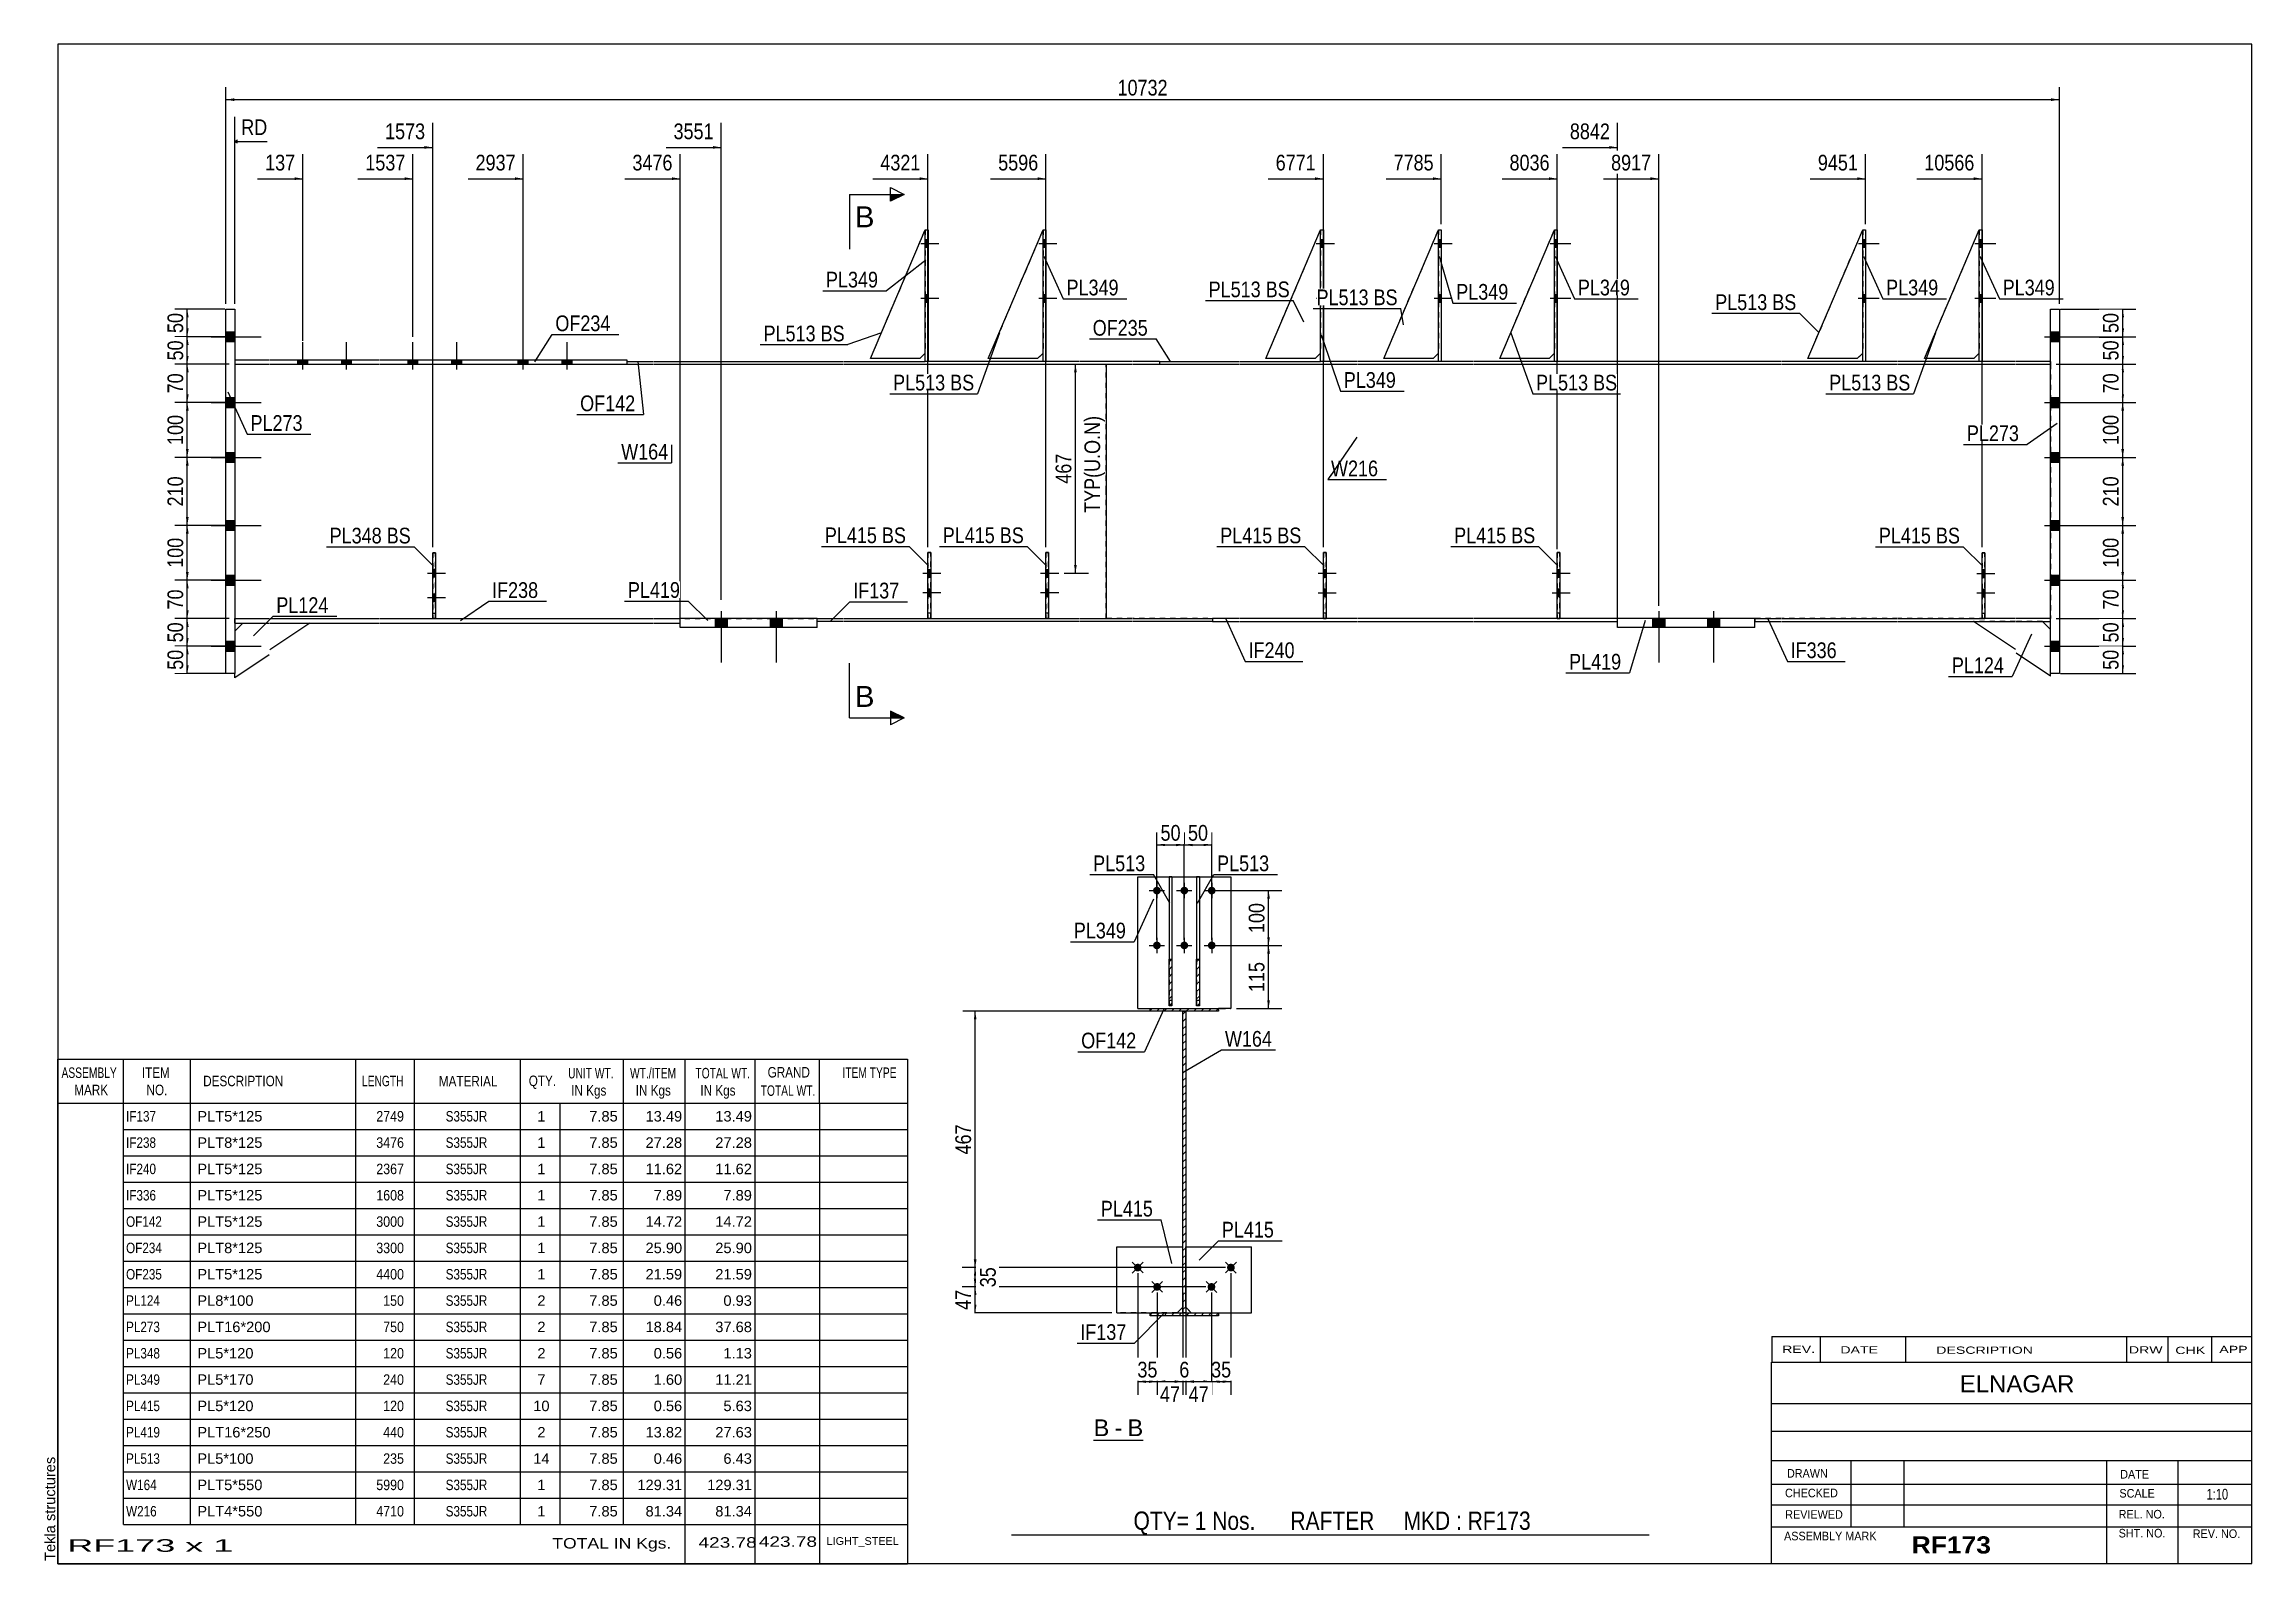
# Model space of a CAD drawing. Header units: millimetres. Extents: x -35 to 368, y -200 to 77.
import ezdxf

# ---------------------------------------------------------------- set-up
doc = ezdxf.new("R2010")
doc.units = ezdxf.units.MM
doc.linetypes.add('DXK_LINE_DOT1', pattern=[1.8814, 0.9407, -0.9407])
doc.linetypes.add('DXK_LINE_DOT2', pattern=[3.9198, 1.9599, -1.9599])
doc.styles.add('Arial', font='ARIAL.TTF', dxfattribs={"height": 0.2})
doc.styles.add('Arial Bold', font='ARIALBD.TTF', dxfattribs={"height": 0.2})
doc.styles.add('Arial Narrow', font='ARIALN.TTF', dxfattribs={"height": 0.2})

# ---------------------------------------------------------------- blocks, each defined once
blk = doc.blocks.new('Unknown-627303242-1210')
at = {"color": 5, "linetype": 'Continuous'}
for p, q in [((367.77, 77.23), (-32.23, 77.23)), ((-32.23, 77.23), (-32.23, -199.77)), ((367.77, -199.77), (367.77, 77.23)), ((-32.23, -199.77), (367.77, -199.77))]:
    blk.add_line(p, q, dxfattribs=at)
at = {"color": 174, "linetype": 'Continuous', "style": 'Arial'}
blk.add_text('Tekla structures', height=1.9102, rotation=90, dxfattribs=at).set_placement((-32.73, -199.27))
blk = doc.blocks.new('Unknown-627303242-15 - 1230')
at = {"color": 7, "linetype": 'Continuous'}
blk.add_line((156.6, -177.28), (165.63, -177.28), dxfattribs=at)
at = {"color": 0, "linetype": 'Continuous'}
blk.add_wipeout([(159.44, -176.53), (159.44, -173.33), (156.6, -173.33), (156.6, -176.53)], dxfattribs=at)
blk.add_wipeout([(161.82, -176.53), (161.82, -173.33), (160.4, -173.33), (160.4, -176.53)], dxfattribs=at)
at = {"color": 96, "linetype": 'Continuous', "style": 'Arial'}
blk.add_text('B', height=3.06, dxfattribs=at).set_placement((156.6, -176.53))
at = {"color": 0, "linetype": 'Continuous'}
blk.add_wipeout([(165.63, -176.53), (165.63, -173.33), (162.78, -173.33), (162.78, -176.53)], dxfattribs=at)
at = {"color": 96, "linetype": 'Continuous', "style": 'Arial'}
for s, p in [('-', (160.4, -176.53)), ('B', (162.78, -176.53))]:
    blk.add_text(s, height=3.06, dxfattribs=at).set_placement(p)
blk = doc.blocks.new('Part-627303242-1553 - 1546')
at = {"color": 2, "linetype": 'Continuous'}
for p, q in [((0, 19.7), (6.3, 19.7)), ((0, 18.9), (6.3, 18.9)), ((6.4, 19.7), (26.4, 19.7)), ((6.4, 18.9), (26.4, 18.9)), ((26.5, 19.7), (46.5, 19.7)), ((26.5, 18.9), (46.5, 18.9)), ((46.6, 19.7), (66.6, 19.7)), ((46.6, 18.9), (66.6, 18.9)), ((66.7, 19.7), (71.5, 19.7)), ((66.7, 18.9), (71.5, 18.9)), ((71.5, 19.7), (71.5, 18.9))]:
    blk.add_line(p, q, dxfattribs=at)
at = {"color": 7, "linetype": 'DXK_LINE_DOT1'}
blk.add_line((0, 19.7), (0, 18.9), dxfattribs=at)
blk = doc.blocks.new('Bolt-627303242-2008 - 1546')
at = {"linetype": 'Continuous'}
for points in [[(260.72, -27.5), (258.52, -27.5), (258.52, -29.1), (260.72, -29.1)], [(260.72, -27.5), (258.52, -27.5), (258.52, -29.1), (260.72, -29.1)], [(260.72, -27.5), (258.52, -27.5), (258.52, -29.1), (260.72, -29.1)], [(260.72, -27.5), (258.52, -27.5), (258.52, -29.1), (260.72, -29.1)], [(270.72, -27.5), (268.52, -27.5), (268.52, -29.1), (270.72, -29.1)], [(270.72, -27.5), (268.52, -27.5), (268.52, -29.1), (270.72, -29.1)], [(270.72, -27.5), (268.52, -27.5), (268.52, -29.1), (270.72, -29.1)], [(270.72, -27.5), (268.52, -27.5), (268.52, -29.1), (270.72, -29.1)]]:
    blk.add_hatch(color=3, dxfattribs=at).paths.add_polyline_path(points)
at = {"color": 3, "linetype": 'Continuous'}
for p, q in [((258.52, -27.5), (258.52, -29.1)), ((258.52, -27.5), (258.52, -29.1)), ((258.52, -27.5), (258.52, -29.1)), ((258.52, -27.5), (258.52, -29.1)), ((259.62, -26.16), (259.62, -35.5)), ((259.62, -26.16), (259.62, -35.5)), ((259.62, -26.16), (259.62, -35.5)), ((259.62, -26.16), (259.62, -35.5)), ((260.72, -27.5), (260.72, -29.1)), ((260.72, -27.5), (260.72, -29.1)), ((260.72, -27.5), (260.72, -29.1)), ((260.72, -27.5), (260.72, -29.1)), ((268.52, -27.5), (268.52, -29.1)), ((268.52, -27.5), (268.52, -29.1)), ((268.52, -27.5), (268.52, -29.1)), ((268.52, -27.5), (268.52, -29.1)), ((269.62, -26.16), (269.62, -35.5)), ((269.62, -26.16), (269.62, -35.5)), ((269.62, -26.16), (269.62, -35.5)), ((269.62, -26.16), (269.62, -35.5)), ((270.72, -27.5), (270.72, -29.1)), ((270.72, -27.5), (270.72, -29.1)), ((270.72, -27.5), (270.72, -29.1)), ((270.72, -27.5), (270.72, -29.1))]:
    blk.add_line(p, q, dxfattribs=at)
blk = doc.blocks.new('Part-627303242-1575 - 1546')
at = {"color": 2, "linetype": 'Continuous'}
for p, q in [((178.28, -27.5), (178.28, -28)), ((183.08, -27.5), (178.28, -27.5)), ((178.28, -28), (183.08, -28)), ((204.58, -27.5), (183.18, -27.5)), ((183.18, -28), (204.58, -28)), ((225.73, -27.5), (204.68, -27.5)), ((204.68, -28), (225.73, -28)), ((247.22, -27.5), (225.83, -27.5)), ((225.83, -28), (247.22, -28)), ((252.12, -27.5), (247.32, -27.5)), ((247.32, -28), (252.12, -28)), ((252.12, -28), (252.12, -27.5))]:
    blk.add_line(p, q, dxfattribs=at)
blk = doc.blocks.new('Part-627303242-1597 - 1546')
at = {"color": 7, "linetype": 'DXK_LINE_DOT1'}
for p, q in [((158.88, -4.25), (158.88, 18.9)), ((158.88, 18.9), (163.68, 18.9)), ((163.78, 18.9), (173.38, 18.9)), ((173.48, 18.9), (183.08, 18.9)), ((183.18, 18.9), (204.58, 18.9)), ((204.68, 18.9), (225.73, 18.9)), ((225.83, 18.9), (247.22, 18.9)), ((247.32, 18.9), (281.92, 18.9)), ((282.02, 18.9), (303.17, 18.9)), ((303.27, 18.9), (324.67, 18.9)), ((324.77, 18.9), (331.07, 18.9)), ((331.07, 18.9), (331.07, -4.25)), ((158.88, -27.5), (158.88, -4.35)), ((331.07, -4.35), (331.07, -27.5)), ((163.68, -27.5), (158.88, -27.5)), ((173.38, -27.5), (163.78, -27.5)), ((183.08, -27.5), (173.48, -27.5)), ((204.58, -27.5), (183.18, -27.5)), ((225.73, -27.5), (204.68, -27.5)), ((247.22, -27.5), (225.83, -27.5)), ((252.12, -27.5), (247.32, -27.5)), ((281.92, -27.5), (252.12, -27.5)), ((303.17, -27.5), (282.02, -27.5)), ((324.67, -27.5), (303.27, -27.5)), ((331.07, -27.5), (324.77, -27.5))]:
    blk.add_line(p, q, dxfattribs=at)
at = {"color": 2, "linetype": 'Continuous'}
blk.add_line((252.12, -27.5), (252.12, -27.5), dxfattribs=at)
blk = doc.blocks.new('Part-627303242-1619 - 1546')
at = {"color": 2, "linetype": 'Continuous'}
for p, q in [((71.5, 19.4), (71.5, 18.9)), ((71.5, 19.4), (76.3, 19.4)), ((71.5, 18.9), (76.3, 18.9)), ((76.4, 19.4), (111, 19.4)), ((76.4, 18.9), (111, 18.9)), ((111.1, 19.4), (125.9, 19.4)), ((111.1, 18.9), (132.49, 18.9)), ((132.49, 19.4), (126.4, 19.4)), ((147.39, 19.4), (132.59, 19.4)), ((132.59, 18.9), (153.98, 18.9)), ((153.98, 19.4), (147.89, 19.4)), ((163.68, 19.4), (154.08, 19.4)), ((154.08, 18.9), (163.68, 18.9)), ((168.58, 19.4), (163.78, 19.4)), ((163.78, 18.9), (168.58, 18.9)), ((168.58, 19.4), (168.58, 18.9))]:
    blk.add_line(p, q, dxfattribs=at)
at = {"color": 7, "linetype": 'DXK_LINE_DOT1'}
for p, q in [((126.4, 19.4), (125.9, 19.4)), ((147.89, 19.4), (147.39, 19.4))]:
    blk.add_line(p, q, dxfattribs=at)
blk = doc.blocks.new('Bolt-627303242-1959 - 1546')
at = {"linetype": 'Continuous'}
for points in [[(147.88, -18.52), (147.88, -19.92), (148.38, -19.92), (148.38, -18.52)], [(147.88, -22.05), (147.88, -23.45), (148.38, -23.45), (148.38, -22.05)]]:
    blk.add_hatch(color=3, dxfattribs=at).paths.add_polyline_path(points)
at = {"color": 3, "linetype": 'Continuous'}
for p, q in [((146.93, -19.22), (150.23, -19.22)), ((147.88, -18.52), (148.38, -18.52)), ((147.88, -19.92), (148.38, -19.92)), ((146.93, -22.75), (150.23, -22.75)), ((147.88, -22.05), (148.38, -22.05)), ((147.88, -23.45), (148.38, -23.45))]:
    blk.add_line(p, q, dxfattribs=at)
blk = doc.blocks.new('Part-627303242-1624 - 1546')
at = {"color": 2, "linetype": 'Continuous'}
for p, q in [((0, -27.5), (6.3, -27.5)), ((6.4, -27.5), (26.4, -27.5)), ((26.5, -27.5), (46.5, -27.5)), ((46.6, -27.5), (66.6, -27.5)), ((66.7, -27.5), (76.3, -27.5)), ((76.4, -27.5), (81.2, -27.5)), ((0, -28.3), (6.3, -28.3)), ((6.4, -28.3), (26.4, -28.3)), ((26.5, -28.3), (46.5, -28.3)), ((46.6, -28.3), (66.6, -28.3)), ((66.7, -28.3), (76.3, -28.3)), ((76.4, -28.3), (81.2, -28.3))]:
    blk.add_line(p, q, dxfattribs=at)
at = {"color": 7, "linetype": 'DXK_LINE_DOT1'}
for p, q in [((0, -28.3), (0, -27.5)), ((81.2, -28.3), (81.2, -27.5))]:
    blk.add_line(p, q, dxfattribs=at)
blk = doc.blocks.new('Part-627303242-1646 - 1546')
at = {"color": 2, "linetype": 'Continuous'}
for p, q in [((277.12, -27.5), (281.92, -27.5)), ((277.12, -28), (281.92, -28)), ((282.02, -27.5), (303.17, -27.5)), ((282.02, -28), (303.17, -28)), ((303.27, -27.5), (318.57, -27.5)), ((303.27, -28), (324.67, -28)), ((324.67, -27.5), (319.07, -27.5)), ((331.07, -27.5), (324.77, -27.5)), ((324.77, -28), (331.07, -28))]:
    blk.add_line(p, q, dxfattribs=at)
at = {"color": 7, "linetype": 'DXK_LINE_DOT1'}
for p, q in [((277.12, -27.5), (277.12, -28)), ((277.12, -27.5), (277.12, -27.5)), ((277.12, -28), (277.12, -28)), ((319.07, -27.5), (318.57, -27.5)), ((331.07, -28), (331.07, -27.5))]:
    blk.add_line(p, q, dxfattribs=at)
blk = doc.blocks.new('Part-627303242-1859 - 1546')
at = {"color": 2, "linetype": 'Continuous'}
for p, q in [((106.2, -27.5), (111, -27.5)), ((111, -28), (106.2, -28)), ((111.1, -27.5), (132.49, -27.5)), ((132.49, -28), (111.1, -28)), ((132.59, -27.5), (153.98, -27.5)), ((153.98, -28), (132.59, -28)), ((154.08, -27.5), (163.68, -27.5)), ((163.68, -28), (154.08, -28)), ((163.78, -27.5), (173.38, -27.5)), ((173.38, -28), (163.78, -28)), ((173.48, -27.5), (178.28, -27.5)), ((178.28, -28), (173.48, -28)), ((178.28, -27.5), (178.28, -28))]:
    blk.add_line(p, q, dxfattribs=at)
at = {"color": 7, "linetype": 'DXK_LINE_DOT1'}
blk.add_line((106.2, -28), (106.2, -27.5), dxfattribs=at)
blk = doc.blocks.new('Part-627303242-1795 - 1546')
at = {"color": 2, "linetype": 'Continuous'}
for p, q in [((240.63, 19.4), (240.63, 43.4)), ((240.63, 43.4), (241.13, 43.4)), ((241.13, 43.4), (241.13, 19.4)), ((241.13, 19.4), (240.63, 19.4))]:
    blk.add_line(p, q, dxfattribs=at)
blk = doc.blocks.new('Part-627303242-1668 - 1546')
at = {"color": 2, "linetype": 'Continuous'}
for p, q in [((168.58, 19.4), (168.58, 18.9)), ((168.58, 19.4), (173.38, 19.4)), ((168.58, 18.9), (173.38, 18.9)), ((173.48, 19.4), (183.08, 19.4)), ((173.48, 18.9), (183.08, 18.9)), ((183.18, 19.4), (197.98, 19.4)), ((183.18, 18.9), (204.58, 18.9)), ((204.58, 19.4), (198.48, 19.4)), ((219.48, 19.4), (204.68, 19.4)), ((204.68, 18.9), (225.73, 18.9)), ((225.73, 19.4), (219.98, 19.4)), ((240.63, 19.4), (225.83, 19.4)), ((225.83, 18.9), (247.22, 18.9)), ((247.22, 19.4), (241.13, 19.4)), ((281.92, 19.4), (247.32, 19.4)), ((247.32, 18.9), (281.92, 18.9)), ((296.82, 19.4), (282.02, 19.4)), ((282.02, 18.9), (303.17, 18.9)), ((303.17, 19.4), (297.32, 19.4)), ((318.07, 19.4), (303.27, 19.4)), ((303.27, 18.9), (324.67, 18.9)), ((324.67, 19.4), (318.57, 19.4)), ((331.07, 19.4), (324.77, 19.4)), ((324.77, 18.9), (331.07, 18.9))]:
    blk.add_line(p, q, dxfattribs=at)
at = {"color": 7, "linetype": 'DXK_LINE_DOT1'}
for p, q in [((198.48, 19.4), (197.98, 19.4)), ((219.98, 19.4), (219.48, 19.4)), ((241.13, 19.4), (240.63, 19.4)), ((297.32, 19.4), (296.82, 19.4)), ((318.57, 19.4), (318.07, 19.4)), ((331.07, 19.4), (331.07, 18.9))]:
    blk.add_line(p, q, dxfattribs=at)
blk = doc.blocks.new('Part-627303242-1785 - 1546')
at = {"color": 2, "linetype": 'Continuous'}
for p, q in [((197.98, 19.4), (197.99, 43.4)), ((197.99, 43.4), (198.49, 43.4)), ((198.49, 43.4), (198.48, 19.4)), ((198.48, 19.4), (197.98, 19.4))]:
    blk.add_line(p, q, dxfattribs=at)
blk = doc.blocks.new('Part-627303242-1721 - 1546')
at = {"color": 2, "linetype": 'Continuous'}
for p, q in [((331.07, -4.25), (331.07, 28.9)), ((331.07, 28.9), (332.67, 28.9)), ((332.67, 28.9), (332.67, -4.25)), ((331.07, -37.5), (331.07, -4.35)), ((332.67, -4.35), (332.67, -37.5)), ((332.67, -37.5), (331.07, -37.5))]:
    blk.add_line(p, q, dxfattribs=at)
blk = doc.blocks.new('Bolt-627303242-1948 - 1546')
at = {"linetype": 'Continuous'}
for points in [[(331.07, 24.8), (331.07, 23), (332.67, 23), (332.67, 24.8)], [(331.07, 24.8), (331.07, 23), (332.67, 23), (332.67, 24.8)], [(331.07, 12.8), (331.07, 11), (332.67, 11), (332.67, 12.8)], [(331.07, 12.8), (331.07, 11), (332.67, 11), (332.67, 12.8)], [(331.07, 2.8), (331.07, 1), (332.67, 1), (332.67, 2.8)], [(331.07, 2.8), (331.07, 1), (332.67, 1), (332.67, 2.8)], [(331.07, -9.6), (331.07, -11.4), (332.67, -11.4), (332.67, -9.6)], [(331.07, -9.6), (331.07, -11.4), (332.67, -11.4), (332.67, -9.6)], [(331.07, -19.6), (331.07, -21.4), (332.67, -21.4), (332.67, -19.6)], [(331.07, -19.6), (331.07, -21.4), (332.67, -21.4), (332.67, -19.6)], [(331.07, -31.6), (331.07, -33.4), (332.67, -33.4), (332.67, -31.6)], [(331.07, -31.6), (331.07, -33.4), (332.67, -33.4), (332.67, -31.6)]]:
    blk.add_hatch(color=3, dxfattribs=at).paths.add_polyline_path(points)
at = {"color": 3, "linetype": 'Continuous'}
for p, q in [((331.07, 24.8), (332.67, 24.8)), ((331.07, 24.8), (332.67, 24.8)), ((329.99, 23.9), (339.07, 23.9)), ((329.99, 23.9), (339.07, 23.9)), ((331.07, 23), (332.67, 23)), ((331.07, 23), (332.67, 23)), ((331.07, 12.8), (332.67, 12.8)), ((331.07, 12.8), (332.67, 12.8)), ((329.99, 11.9), (339.07, 11.9)), ((329.99, 11.9), (339.07, 11.9)), ((331.07, 11), (332.67, 11)), ((331.07, 11), (332.67, 11)), ((329.99, 1.9), (339.07, 1.9)), ((329.99, 1.9), (339.07, 1.9)), ((331.07, 2.8), (332.67, 2.8)), ((331.07, 2.8), (332.67, 2.8)), ((331.07, 1), (332.67, 1)), ((331.07, 1), (332.67, 1)), ((329.99, -10.5), (339.07, -10.5)), ((329.99, -10.5), (339.07, -10.5)), ((331.07, -9.6), (332.67, -9.6)), ((331.07, -9.6), (332.67, -9.6)), ((331.07, -11.4), (332.67, -11.4)), ((331.07, -11.4), (332.67, -11.4)), ((331.07, -19.6), (332.67, -19.6)), ((331.07, -19.6), (332.67, -19.6)), ((329.99, -20.5), (339.07, -20.5)), ((329.99, -20.5), (339.07, -20.5)), ((331.07, -21.4), (332.67, -21.4)), ((331.07, -21.4), (332.67, -21.4)), ((331.07, -31.6), (332.67, -31.6)), ((331.07, -31.6), (332.67, -31.6)), ((329.99, -32.5), (339.07, -32.5)), ((329.99, -32.5), (339.07, -32.5)), ((331.07, -33.4), (332.67, -33.4)), ((331.07, -33.4), (332.67, -33.4))]:
    blk.add_line(p, q, dxfattribs=at)
blk = doc.blocks.new('Part-627303242-1755 - 1546')
at = {"color": 2, "linetype": 'Continuous'}
for p, q in [((324.67, -33.1), (317.02, -28)), ((331.07, -29.5), (329.57, -28)), ((331.07, -38), (324.77, -33.8)), ((331.07, -38), (331.07, -37.5))]:
    blk.add_line(p, q, dxfattribs=at)
at = {"color": 7, "linetype": 'DXK_LINE_DOT1'}
for p, q in [((324.67, -28), (317.02, -28)), ((329.57, -28), (324.77, -28)), ((331.07, -37.5), (331.07, -29.5))]:
    blk.add_line(p, q, dxfattribs=at)
blk = doc.blocks.new('Bolt-627303242-1967 - 1546')
at = {"color": 3, "linetype": 'DXK_LINE_DOT2'}
for p, q in [((197.68, -19.24), (198.98, -19.24)), ((198.48, -18.54), (198.98, -18.54)), ((198.48, -19.94), (198.98, -19.94)), ((197.68, -22.77), (198.98, -22.77)), ((198.48, -22.07), (198.98, -22.07)), ((198.48, -23.47), (198.98, -23.47))]:
    blk.add_line(p, q, dxfattribs=at)
blk = doc.blocks.new('Part-627303242-1839 - 1546')
at = {"color": 7, "linetype": 'DXK_LINE_DOT1'}
for p, q in [((241.12, -15.47), (241.12, -27.47)), ((241.62, -15.47), (241.12, -15.47)), ((241.62, -27.47), (241.62, -15.47)), ((241.12, -27.47), (241.62, -27.47))]:
    blk.add_line(p, q, dxfattribs=at)
blk = doc.blocks.new('Part-627303242-1760 - 1546')
at = {"color": 2, "linetype": 'Continuous'}
for p, q in [((-1.6, 28.9), (0, 28.9)), ((-1.6, -4.25), (-1.6, 28.9)), ((0, 28.9), (0, -4.25)), ((-1.6, -37.5), (-1.6, -4.35)), ((0, -4.35), (0, -37.5)), ((0, -37.5), (-1.6, -37.5))]:
    blk.add_line(p, q, dxfattribs=at)
blk = doc.blocks.new('Bolt-627303242-1969 - 1546')
at = {"linetype": 'Continuous'}
for points in [[(219.98, 40.2), (219.98, 41.6), (219.48, 41.6), (219.48, 40.2)], [(219.98, 40.2), (219.98, 41.6), (219.48, 41.6), (219.48, 40.2)], [(219.98, 40.2), (219.98, 41.6), (219.48, 41.6), (219.48, 40.2)], [(219.98, 30.2), (219.98, 31.6), (219.48, 31.6), (219.48, 30.2)], [(219.98, 30.2), (219.98, 31.6), (219.48, 31.6), (219.48, 30.2)], [(219.98, 30.2), (219.98, 31.6), (219.48, 31.6), (219.48, 30.2)]]:
    blk.add_hatch(color=3, dxfattribs=at).paths.add_polyline_path(points)
at = {"color": 3, "linetype": 'Continuous'}
for p, q in [((218.68, 40.9), (221.98, 40.9)), ((218.68, 40.9), (221.98, 40.9)), ((218.68, 40.9), (221.98, 40.9)), ((219.48, 41.6), (219.98, 41.6)), ((219.48, 41.6), (219.98, 41.6)), ((219.48, 41.6), (219.98, 41.6)), ((219.48, 40.2), (219.98, 40.2)), ((219.48, 40.2), (219.98, 40.2)), ((219.48, 40.2), (219.98, 40.2)), ((218.68, 30.9), (221.98, 30.9)), ((218.68, 30.9), (221.98, 30.9)), ((218.68, 30.9), (221.98, 30.9)), ((219.48, 31.6), (219.98, 31.6)), ((219.48, 31.6), (219.98, 31.6)), ((219.48, 31.6), (219.98, 31.6)), ((219.48, 30.2), (219.98, 30.2)), ((219.48, 30.2), (219.98, 30.2)), ((219.48, 30.2), (219.98, 30.2))]:
    blk.add_line(p, q, dxfattribs=at)
blk = doc.blocks.new('Part-627303242-1770 - 1546')
at = {"color": 2, "linetype": 'Continuous'}
for p, q in [((1.5, -28.3), (0, -29.8)), ((13.72, -28.3), (6.4, -33.18)), ((6.3, -34.1), (0, -38.3)), ((0, -38.3), (0, -37.5))]:
    blk.add_line(p, q, dxfattribs=at)
at = {"color": 7, "linetype": 'DXK_LINE_DOT1'}
for p, q in [((0, -29.8), (0, -37.5)), ((1.5, -28.3), (6.3, -28.3)), ((6.4, -28.3), (13.72, -28.3))]:
    blk.add_line(p, q, dxfattribs=at)
blk = doc.blocks.new('Bolt-627303242-1952 - 1546')
at = {"linetype": 'Continuous'}
for points in [[(126.4, 40.2), (126.4, 41.6), (125.9, 41.6), (125.9, 40.2)], [(126.4, 40.2), (126.4, 41.6), (125.9, 41.6), (125.9, 40.2)], [(126.4, 40.2), (126.4, 41.6), (125.9, 41.6), (125.9, 40.2)], [(126.4, 30.2), (126.4, 31.6), (125.9, 31.6), (125.9, 30.2)], [(126.4, 30.2), (126.4, 31.6), (125.9, 31.6), (125.9, 30.2)], [(126.4, 30.2), (126.4, 31.6), (125.9, 31.6), (125.9, 30.2)]]:
    blk.add_hatch(color=3, dxfattribs=at).paths.add_polyline_path(points)
at = {"color": 3, "linetype": 'Continuous'}
for p, q in [((125.1, 40.9), (128.4, 40.9)), ((125.1, 40.9), (128.4, 40.9)), ((125.1, 40.9), (128.4, 40.9)), ((125.9, 41.6), (126.4, 41.6)), ((125.9, 41.6), (126.4, 41.6)), ((125.9, 41.6), (126.4, 41.6)), ((125.9, 40.2), (126.4, 40.2)), ((125.9, 40.2), (126.4, 40.2)), ((125.9, 40.2), (126.4, 40.2)), ((125.1, 30.9), (128.4, 30.9)), ((125.1, 30.9), (128.4, 30.9)), ((125.1, 30.9), (128.4, 30.9)), ((125.9, 31.6), (126.4, 31.6)), ((125.9, 31.6), (126.4, 31.6)), ((125.9, 31.6), (126.4, 31.6)), ((125.9, 30.2), (126.4, 30.2)), ((125.9, 30.2), (126.4, 30.2)), ((125.9, 30.2), (126.4, 30.2))]:
    blk.add_line(p, q, dxfattribs=at)
blk = doc.blocks.new('Part-627303242-1775 - 1546')
at = {"color": 2, "linetype": 'Continuous'}
for p, q in [((318.07, 19.4), (318.08, 43.4)), ((318.08, 43.4), (318.58, 43.4)), ((318.58, 43.4), (318.57, 19.4)), ((318.57, 19.4), (318.07, 19.4))]:
    blk.add_line(p, q, dxfattribs=at)
blk = doc.blocks.new('Part-627303242-1780 - 1546')
at = {"color": 2, "linetype": 'Continuous'}
for p, q in [((125.9, 19.4), (125.9, 43.4)), ((125.9, 43.4), (126.4, 43.4)), ((126.4, 43.4), (126.4, 19.4)), ((126.4, 19.4), (125.9, 19.4))]:
    blk.add_line(p, q, dxfattribs=at)
blk = doc.blocks.new('Part-627303242-1790 - 1546')
at = {"color": 2, "linetype": 'Continuous'}
for p, q in [((296.82, 19.4), (296.83, 43.4)), ((296.83, 43.4), (297.33, 43.4)), ((297.33, 43.4), (297.32, 19.4)), ((297.32, 19.4), (296.82, 19.4))]:
    blk.add_line(p, q, dxfattribs=at)
blk = doc.blocks.new('Bolt-627303242-2009 - 1546')
at = {"linetype": 'Continuous'}
for points in [[(89.8, -27.5), (87.6, -27.5), (87.6, -29.1), (89.8, -29.1)], [(89.8, -27.5), (87.6, -27.5), (87.6, -29.1), (89.8, -29.1)], [(89.8, -27.5), (87.6, -27.5), (87.6, -29.1), (89.8, -29.1)], [(89.8, -27.5), (87.6, -27.5), (87.6, -29.1), (89.8, -29.1)], [(99.8, -27.5), (97.6, -27.5), (97.6, -29.1), (99.8, -29.1)], [(99.8, -27.5), (97.6, -27.5), (97.6, -29.1), (99.8, -29.1)], [(99.8, -27.5), (97.6, -27.5), (97.6, -29.1), (99.8, -29.1)], [(99.8, -27.5), (97.6, -27.5), (97.6, -29.1), (99.8, -29.1)]]:
    blk.add_hatch(color=3, dxfattribs=at).paths.add_polyline_path(points)
at = {"color": 3, "linetype": 'Continuous'}
for p, q in [((87.6, -27.5), (87.6, -29.1)), ((87.6, -27.5), (87.6, -29.1)), ((87.6, -27.5), (87.6, -29.1)), ((87.6, -27.5), (87.6, -29.1)), ((88.7, -26.16), (88.7, -35.5)), ((88.7, -26.16), (88.7, -35.5)), ((88.7, -26.16), (88.7, -35.5)), ((88.7, -26.16), (88.7, -35.5)), ((89.8, -27.5), (89.8, -29.1)), ((89.8, -27.5), (89.8, -29.1)), ((89.8, -27.5), (89.8, -29.1)), ((89.8, -27.5), (89.8, -29.1)), ((97.6, -27.5), (97.6, -29.1)), ((97.6, -27.5), (97.6, -29.1)), ((97.6, -27.5), (97.6, -29.1)), ((97.6, -27.5), (97.6, -29.1)), ((98.7, -26.16), (98.7, -35.5)), ((98.7, -26.16), (98.7, -35.5)), ((98.7, -26.16), (98.7, -35.5)), ((98.7, -26.16), (98.7, -35.5)), ((99.8, -27.5), (99.8, -29.1)), ((99.8, -27.5), (99.8, -29.1)), ((99.8, -27.5), (99.8, -29.1)), ((99.8, -27.5), (99.8, -29.1))]:
    blk.add_line(p, q, dxfattribs=at)
blk = doc.blocks.new('Part-627303242-1817 - 1546')
at = {"color": 2, "linetype": 'Continuous'}
for p, q in [((241.12, -27.47), (241.12, -15.47)), ((241.12, -15.47), (241.62, -15.47)), ((241.62, -15.47), (241.62, -27.47)), ((241.62, -27.47), (241.12, -27.47))]:
    blk.add_line(p, q, dxfattribs=at)
at = {"color": 7, "linetype": 'DXK_LINE_DOT1'}
blk.add_line((241.12, -26.47), (241.62, -26.47), dxfattribs=at)
blk = doc.blocks.new('Part-627303242-1908 - 1546')
at = {"color": 2, "linetype": 'Continuous'}
for p, q in [((81.2, -29.1), (81.2, -27.5)), ((106.2, -27.5), (81.2, -27.5)), ((106.2, -29.1), (106.2, -27.5)), ((106.2, -29.1), (81.2, -29.1))]:
    blk.add_line(p, q, dxfattribs=at)
blk = doc.blocks.new('Part-627303242-1844 - 1546')
at = {"color": 2, "linetype": 'Continuous'}
for p, q in [((147.39, 19.4), (147.4, 43.4)), ((147.4, 43.4), (147.9, 43.4)), ((147.9, 43.4), (147.89, 19.4)), ((147.89, 19.4), (147.39, 19.4))]:
    blk.add_line(p, q, dxfattribs=at)
blk = doc.blocks.new('Part-627303242-1849 - 1546')
at = {"color": 2, "linetype": 'Continuous'}
for p, q in [((147.88, -27.45), (147.89, -15.45)), ((147.89, -15.45), (148.39, -15.45)), ((148.39, -15.45), (148.38, -27.45)), ((148.38, -27.45), (147.88, -27.45))]:
    blk.add_line(p, q, dxfattribs=at)
at = {"color": 7, "linetype": 'DXK_LINE_DOT1'}
blk.add_line((147.88, -26.45), (148.38, -26.45), dxfattribs=at)
blk = doc.blocks.new('Part-627303242-1854 - 1546')
at = {"color": 7, "linetype": 'DXK_LINE_DOT1'}
for p, q in [((147.89, -15.45), (147.88, -27.45)), ((148.39, -15.45), (147.89, -15.45)), ((148.38, -27.45), (148.39, -15.45)), ((147.88, -27.45), (148.38, -27.45))]:
    blk.add_line(p, q, dxfattribs=at)
blk = doc.blocks.new('Part-627303242-1864 - 1546')
at = {"color": 2, "linetype": 'Continuous'}
for p, q in [((126.39, -27.45), (126.39, -15.45)), ((126.39, -15.45), (126.89, -15.45)), ((126.89, -15.45), (126.89, -27.45)), ((126.89, -27.45), (126.39, -27.45))]:
    blk.add_line(p, q, dxfattribs=at)
at = {"color": 7, "linetype": 'DXK_LINE_DOT1'}
blk.add_line((126.39, -26.45), (126.89, -26.45), dxfattribs=at)
blk = doc.blocks.new('Part-627303242-1869 - 1546')
at = {"color": 7, "linetype": 'DXK_LINE_DOT1'}
for p, q in [((126.39, -15.45), (126.39, -27.45)), ((126.89, -15.45), (126.39, -15.45)), ((126.89, -27.45), (126.89, -15.45)), ((126.39, -27.45), (126.89, -27.45))]:
    blk.add_line(p, q, dxfattribs=at)
blk = doc.blocks.new('Part-627303242-1874 - 1546')
at = {"color": 2, "linetype": 'Continuous'}
for p, q in [((198.48, -27.47), (198.48, -15.47)), ((198.48, -15.47), (198.98, -15.47)), ((198.98, -15.47), (198.98, -27.47)), ((198.98, -27.47), (198.48, -27.47))]:
    blk.add_line(p, q, dxfattribs=at)
at = {"color": 7, "linetype": 'DXK_LINE_DOT1'}
blk.add_line((198.48, -26.47), (198.98, -26.47), dxfattribs=at)
blk = doc.blocks.new('Part-627303242-1879 - 1546')
at = {"color": 7, "linetype": 'DXK_LINE_DOT1'}
for p, q in [((198.48, -15.47), (198.48, -27.47)), ((198.98, -15.47), (198.48, -15.47)), ((198.98, -27.47), (198.98, -15.47)), ((198.48, -27.47), (198.98, -27.47))]:
    blk.add_line(p, q, dxfattribs=at)
blk = doc.blocks.new('Part-627303242-1937 - 1546')
at = {"color": 2, "linetype": 'Continuous'}
for p, q in [((252.12, -29.1), (252.12, -27.5)), ((277.12, -27.5), (252.12, -27.5)), ((277.12, -29.1), (277.12, -27.5)), ((277.12, -29.1), (252.12, -29.1))]:
    blk.add_line(p, q, dxfattribs=at)
blk = doc.blocks.new('Bolt-627303242-2006 - 1546')
at = {"linetype": 'Continuous'}
for points in [[(318.57, -18.57), (318.57, -19.97), (319.07, -19.97), (319.07, -18.57)], [(318.57, -22.1), (318.57, -23.5), (319.07, -23.5), (319.07, -22.1)]]:
    blk.add_hatch(color=3, dxfattribs=at).paths.add_polyline_path(points)
at = {"color": 3, "linetype": 'Continuous'}
for p, q in [((317.62, -19.27), (320.92, -19.27)), ((318.57, -18.57), (319.07, -18.57)), ((318.57, -19.97), (319.07, -19.97)), ((317.62, -22.8), (320.92, -22.8)), ((318.57, -22.1), (319.07, -22.1)), ((318.57, -23.5), (319.07, -23.5))]:
    blk.add_line(p, q, dxfattribs=at)
blk = doc.blocks.new('Part-627303242-1942 - 1546')
at = {"color": 2, "linetype": 'Continuous'}
for p, q in [((219.48, 19.4), (219.48, 43.4)), ((219.48, 43.4), (219.98, 43.4)), ((219.98, 43.4), (219.98, 19.4)), ((219.98, 19.4), (219.48, 19.4))]:
    blk.add_line(p, q, dxfattribs=at)
blk = doc.blocks.new('Part-627303242-1947 - 1546')
at = {"color": 7, "linetype": 'DXK_LINE_DOT1'}
for p, q in [((0, 18.9), (0, -4.25)), ((0, 18.9), (6.3, 18.9)), ((6.4, 18.9), (26.4, 18.9)), ((26.5, 18.9), (46.5, 18.9)), ((46.6, 18.9), (66.6, 18.9)), ((66.7, 18.9), (76.3, 18.9)), ((76.4, 18.9), (111, 18.9)), ((111.1, 18.9), (132.49, 18.9)), ((132.59, 18.9), (153.98, 18.9)), ((154.08, 18.9), (158.88, 18.9)), ((0, -4.35), (0, -27.5)), ((0, -27.5), (6.3, -27.5)), ((6.4, -27.5), (26.4, -27.5)), ((26.5, -27.5), (46.5, -27.5)), ((46.6, -27.5), (66.6, -27.5)), ((66.7, -27.5), (76.3, -27.5)), ((76.4, -27.5), (111, -27.5)), ((111.1, -27.5), (132.49, -27.5)), ((132.59, -27.5), (153.98, -27.5)), ((154.08, -27.5), (158.88, -27.5))]:
    blk.add_line(p, q, dxfattribs=at)
at = {"color": 2, "linetype": 'Continuous'}
for p, q in [((158.88, 18.9), (158.88, -4.25)), ((158.88, -4.35), (158.88, -27.5))]:
    blk.add_line(p, q, dxfattribs=at)
blk = doc.blocks.new('Bolt-627303242-1949 - 1546')
at = {"linetype": 'Continuous'}
for points in [[(-1.6, 24.8), (-1.6, 23), (0, 23), (0, 24.8)], [(-1.6, 24.8), (-1.6, 23), (0, 23), (0, 24.8)], [(-1.6, 12.8), (-1.6, 11), (0, 11), (0, 12.8)], [(-1.6, 12.8), (-1.6, 11), (0, 11), (0, 12.8)], [(-1.6, 2.8), (-1.6, 1), (0, 1), (0, 2.8)], [(-1.6, 2.8), (-1.6, 1), (0, 1), (0, 2.8)], [(-1.6, -9.6), (-1.6, -11.4), (0, -11.4), (0, -9.6)], [(-1.6, -9.6), (-1.6, -11.4), (0, -11.4), (0, -9.6)], [(-1.6, -19.6), (-1.6, -21.4), (0, -21.4), (0, -19.6)], [(-1.6, -19.6), (-1.6, -21.4), (0, -21.4), (0, -19.6)], [(-1.6, -31.6), (-1.6, -33.4), (0, -33.4), (0, -31.6)], [(-1.6, -31.6), (-1.6, -33.4), (0, -33.4), (0, -31.6)]]:
    blk.add_hatch(color=3, dxfattribs=at).paths.add_polyline_path(points)
at = {"color": 3, "linetype": 'Continuous'}
for p, q in [((-1.6, 24.8), (0, 24.8)), ((-1.6, 24.8), (0, 24.8)), ((-4.28, 23.9), (4.8, 23.9)), ((-4.28, 23.9), (4.8, 23.9)), ((-1.6, 23), (0, 23)), ((-1.6, 23), (0, 23)), ((-1.6, 12.8), (0, 12.8)), ((-1.6, 12.8), (0, 12.8)), ((-4.28, 11.9), (4.8, 11.9)), ((-4.28, 11.9), (4.8, 11.9)), ((-1.6, 11), (0, 11)), ((-1.6, 11), (0, 11)), ((-4.28, 1.9), (4.8, 1.9)), ((-4.28, 1.9), (4.8, 1.9)), ((-1.6, 2.8), (0, 2.8)), ((-1.6, 2.8), (0, 2.8)), ((-1.6, 1), (0, 1)), ((-1.6, 1), (0, 1)), ((-4.28, -10.5), (4.8, -10.5)), ((-4.28, -10.5), (4.8, -10.5)), ((-1.6, -9.6), (0, -9.6)), ((-1.6, -9.6), (0, -9.6)), ((-1.6, -11.4), (0, -11.4)), ((-1.6, -11.4), (0, -11.4)), ((-1.6, -19.6), (0, -19.6)), ((-1.6, -19.6), (0, -19.6)), ((-4.28, -20.5), (4.8, -20.5)), ((-4.28, -20.5), (4.8, -20.5)), ((-1.6, -21.4), (0, -21.4)), ((-1.6, -21.4), (0, -21.4)), ((-1.6, -31.6), (0, -31.6)), ((-1.6, -31.6), (0, -31.6)), ((-4.28, -32.5), (4.8, -32.5)), ((-4.28, -32.5), (4.8, -32.5)), ((-1.6, -33.4), (0, -33.4)), ((-1.6, -33.4), (0, -33.4))]:
    blk.add_line(p, q, dxfattribs=at)
blk = doc.blocks.new('Part-627303242-2014 - 1546')
at = {"color": 7, "linetype": 'DXK_LINE_DOT1'}
for p, q in [((318.57, -15.5), (318.57, -27.5)), ((319.07, -15.5), (318.57, -15.5)), ((319.07, -27.5), (319.07, -15.5)), ((318.57, -27.5), (319.07, -27.5))]:
    blk.add_line(p, q, dxfattribs=at)
blk = doc.blocks.new('Bolt-627303242-1950 - 1546')
at = {"linetype": 'Continuous'}
for points in [[(318.58, 40.2), (318.58, 41.6), (318.08, 41.6), (318.08, 40.2)], [(318.58, 40.2), (318.58, 41.6), (318.08, 41.6), (318.08, 40.2)], [(318.58, 40.2), (318.58, 41.6), (318.08, 41.6), (318.08, 40.2)], [(318.58, 30.2), (318.58, 31.6), (318.08, 31.6), (318.08, 30.2)], [(318.58, 30.2), (318.58, 31.6), (318.08, 31.6), (318.08, 30.2)], [(318.58, 30.2), (318.58, 31.6), (318.08, 31.6), (318.08, 30.2)]]:
    blk.add_hatch(color=3, dxfattribs=at).paths.add_polyline_path(points)
at = {"color": 3, "linetype": 'Continuous'}
for p, q in [((317.28, 40.9), (321.08, 40.9)), ((317.28, 40.9), (321.08, 40.9)), ((317.28, 40.9), (321.08, 40.9)), ((318.08, 41.6), (318.58, 41.6)), ((318.08, 41.6), (318.58, 41.6)), ((318.08, 41.6), (318.58, 41.6)), ((318.08, 40.2), (318.58, 40.2)), ((318.08, 40.2), (318.58, 40.2)), ((318.08, 40.2), (318.58, 40.2)), ((317.28, 30.9), (321.08, 30.9)), ((317.28, 30.9), (321.08, 30.9)), ((317.28, 30.9), (321.08, 30.9)), ((318.08, 31.6), (318.58, 31.6)), ((318.08, 31.6), (318.58, 31.6)), ((318.08, 31.6), (318.58, 31.6)), ((318.08, 30.2), (318.58, 30.2)), ((318.08, 30.2), (318.58, 30.2)), ((318.08, 30.2), (318.58, 30.2))]:
    blk.add_line(p, q, dxfattribs=at)
blk = doc.blocks.new('Bolt-627303242-1953 - 1546')
at = {"linetype": 'Continuous'}
for points in [[(198.49, 40.2), (198.49, 41.6), (197.99, 41.6), (197.99, 40.2)], [(198.49, 40.2), (198.49, 41.6), (197.99, 41.6), (197.99, 40.2)], [(198.49, 40.2), (198.49, 41.6), (197.99, 41.6), (197.99, 40.2)], [(198.49, 30.2), (198.49, 31.6), (197.99, 31.6), (197.99, 30.2)], [(198.49, 30.2), (198.49, 31.6), (197.99, 31.6), (197.99, 30.2)], [(198.49, 30.2), (198.49, 31.6), (197.99, 31.6), (197.99, 30.2)]]:
    blk.add_hatch(color=3, dxfattribs=at).paths.add_polyline_path(points)
at = {"color": 3, "linetype": 'Continuous'}
for p, q in [((197.19, 40.9), (200.49, 40.9)), ((197.19, 40.9), (200.49, 40.9)), ((197.19, 40.9), (200.49, 40.9)), ((197.99, 41.6), (198.49, 41.6)), ((197.99, 41.6), (198.49, 41.6)), ((197.99, 41.6), (198.49, 41.6)), ((197.99, 40.2), (198.49, 40.2)), ((197.99, 40.2), (198.49, 40.2)), ((197.99, 40.2), (198.49, 40.2)), ((197.19, 30.9), (200.49, 30.9)), ((197.19, 30.9), (200.49, 30.9)), ((197.19, 30.9), (200.49, 30.9)), ((197.99, 31.6), (198.49, 31.6)), ((197.99, 31.6), (198.49, 31.6)), ((197.99, 31.6), (198.49, 31.6)), ((197.99, 30.2), (198.49, 30.2)), ((197.99, 30.2), (198.49, 30.2)), ((197.99, 30.2), (198.49, 30.2))]:
    blk.add_line(p, q, dxfattribs=at)
blk = doc.blocks.new('Bolt-627303242-1954 - 1546')
at = {"linetype": 'Continuous'}
for points in [[(297.33, 40.2), (297.33, 41.6), (296.83, 41.6), (296.83, 40.2)], [(297.33, 40.2), (297.33, 41.6), (296.83, 41.6), (296.83, 40.2)], [(297.33, 40.2), (297.33, 41.6), (296.83, 41.6), (296.83, 40.2)], [(297.32, 30.2), (297.32, 31.6), (296.82, 31.6), (296.82, 30.2)], [(297.32, 30.2), (297.32, 31.6), (296.82, 31.6), (296.82, 30.2)], [(297.32, 30.2), (297.32, 31.6), (296.82, 31.6), (296.82, 30.2)]]:
    blk.add_hatch(color=3, dxfattribs=at).paths.add_polyline_path(points)
at = {"color": 3, "linetype": 'Continuous'}
for p, q in [((296.03, 40.9), (299.83, 40.9)), ((296.03, 40.9), (299.83, 40.9)), ((296.03, 40.9), (299.83, 40.9)), ((296.83, 41.6), (297.33, 41.6)), ((296.83, 41.6), (297.33, 41.6)), ((296.83, 41.6), (297.33, 41.6)), ((296.83, 40.2), (297.33, 40.2)), ((296.83, 40.2), (297.33, 40.2)), ((296.83, 40.2), (297.33, 40.2)), ((296.02, 30.9), (299.82, 30.9)), ((296.02, 30.9), (299.82, 30.9)), ((296.02, 30.9), (299.82, 30.9)), ((296.82, 31.6), (297.32, 31.6)), ((296.82, 31.6), (297.32, 31.6)), ((296.82, 31.6), (297.32, 31.6)), ((296.82, 30.2), (297.32, 30.2)), ((296.82, 30.2), (297.32, 30.2)), ((296.82, 30.2), (297.32, 30.2))]:
    blk.add_line(p, q, dxfattribs=at)
blk = doc.blocks.new('Bolt-627303242-1955 - 1546')
at = {"linetype": 'Continuous'}
for points in [[(241.13, 40.2), (241.13, 41.6), (240.63, 41.6), (240.63, 40.2)], [(241.13, 40.2), (241.13, 41.6), (240.63, 41.6), (240.63, 40.2)], [(241.13, 40.2), (241.13, 41.6), (240.63, 41.6), (240.63, 40.2)], [(241.13, 30.2), (241.13, 31.6), (240.63, 31.6), (240.63, 30.2)], [(241.13, 30.2), (241.13, 31.6), (240.63, 31.6), (240.63, 30.2)], [(241.13, 30.2), (241.13, 31.6), (240.63, 31.6), (240.63, 30.2)]]:
    blk.add_hatch(color=3, dxfattribs=at).paths.add_polyline_path(points)
at = {"color": 3, "linetype": 'Continuous'}
for p, q in [((239.83, 40.9), (243.63, 40.9)), ((239.83, 40.9), (243.63, 40.9)), ((239.83, 40.9), (243.63, 40.9)), ((240.63, 41.6), (241.13, 41.6)), ((240.63, 41.6), (241.13, 41.6)), ((240.63, 41.6), (241.13, 41.6)), ((240.63, 40.2), (241.13, 40.2)), ((240.63, 40.2), (241.13, 40.2)), ((240.63, 40.2), (241.13, 40.2)), ((239.83, 30.9), (243.63, 30.9)), ((239.83, 30.9), (243.63, 30.9)), ((239.83, 30.9), (243.63, 30.9)), ((240.63, 31.6), (241.13, 31.6)), ((240.63, 31.6), (241.13, 31.6)), ((240.63, 31.6), (241.13, 31.6)), ((240.63, 30.2), (241.13, 30.2)), ((240.63, 30.2), (241.13, 30.2)), ((240.63, 30.2), (241.13, 30.2))]:
    blk.add_line(p, q, dxfattribs=at)
blk = doc.blocks.new('Bolt-627303242-1956 - 1546')
at = {"linetype": 'Continuous'}
for points in [[(241.12, -18.54), (241.12, -19.94), (241.62, -19.94), (241.62, -18.54)], [(241.12, -22.07), (241.12, -23.47), (241.62, -23.47), (241.62, -22.07)]]:
    blk.add_hatch(color=3, dxfattribs=at).paths.add_polyline_path(points)
at = {"color": 3, "linetype": 'Continuous'}
for p, q in [((240.17, -19.24), (243.47, -19.24)), ((241.12, -18.54), (241.62, -18.54)), ((241.12, -19.94), (241.62, -19.94)), ((240.17, -22.77), (243.47, -22.77)), ((241.12, -22.07), (241.62, -22.07)), ((241.12, -23.47), (241.62, -23.47))]:
    blk.add_line(p, q, dxfattribs=at)
blk = doc.blocks.new('Bolt-627303242-1957 - 1546')
at = {"color": 3, "linetype": 'DXK_LINE_DOT2'}
for p, q in [((240.32, -19.24), (241.62, -19.24)), ((241.12, -18.54), (241.62, -18.54)), ((241.12, -19.94), (241.62, -19.94)), ((240.32, -22.77), (241.62, -22.77)), ((241.12, -22.07), (241.62, -22.07)), ((241.12, -23.47), (241.62, -23.47))]:
    blk.add_line(p, q, dxfattribs=at)
blk = doc.blocks.new('Bolt-627303242-1958 - 1546')
at = {"linetype": 'Continuous'}
for points in [[(147.9, 40.2), (147.9, 41.6), (147.4, 41.6), (147.4, 40.2)], [(147.9, 40.2), (147.9, 41.6), (147.4, 41.6), (147.4, 40.2)], [(147.9, 40.2), (147.9, 41.6), (147.4, 41.6), (147.4, 40.2)], [(147.89, 30.2), (147.89, 31.6), (147.39, 31.6), (147.39, 30.2)], [(147.89, 30.2), (147.89, 31.6), (147.39, 31.6), (147.39, 30.2)], [(147.89, 30.2), (147.89, 31.6), (147.39, 31.6), (147.39, 30.2)]]:
    blk.add_hatch(color=3, dxfattribs=at).paths.add_polyline_path(points)
at = {"color": 3, "linetype": 'Continuous'}
for p, q in [((146.6, 40.9), (149.9, 40.9)), ((146.6, 40.9), (149.9, 40.9)), ((146.6, 40.9), (149.9, 40.9)), ((147.4, 41.6), (147.9, 41.6)), ((147.4, 41.6), (147.9, 41.6)), ((147.4, 41.6), (147.9, 41.6)), ((147.4, 40.2), (147.9, 40.2)), ((147.4, 40.2), (147.9, 40.2)), ((147.4, 40.2), (147.9, 40.2)), ((146.59, 30.9), (149.89, 30.9)), ((146.59, 30.9), (149.89, 30.9)), ((146.59, 30.9), (149.89, 30.9)), ((147.39, 31.6), (147.89, 31.6)), ((147.39, 31.6), (147.89, 31.6)), ((147.39, 31.6), (147.89, 31.6)), ((147.39, 30.2), (147.89, 30.2)), ((147.39, 30.2), (147.89, 30.2)), ((147.39, 30.2), (147.89, 30.2))]:
    blk.add_line(p, q, dxfattribs=at)
blk = doc.blocks.new('Bolt-627303242-1960 - 1546')
at = {"color": 3, "linetype": 'DXK_LINE_DOT2'}
for p, q in [((147.08, -19.22), (148.38, -19.22)), ((147.88, -18.52), (148.38, -18.52)), ((147.88, -19.92), (148.38, -19.92)), ((147.08, -22.75), (148.38, -22.75)), ((147.88, -22.05), (148.38, -22.05)), ((147.88, -23.45), (148.38, -23.45))]:
    blk.add_line(p, q, dxfattribs=at)
blk = doc.blocks.new('Bolt-627303242-1961 - 1546')
at = {"linetype": 'Continuous'}
for points in [[(53.5, 19.7), (51.7, 19.7), (51.7, 18.9), (53.5, 18.9)], [(53.5, 19.7), (51.7, 19.7), (51.7, 18.9), (53.5, 18.9)], [(61.5, 19.7), (59.7, 19.7), (59.7, 18.9), (61.5, 18.9)], [(61.5, 19.7), (59.7, 19.7), (59.7, 18.9), (61.5, 18.9)]]:
    blk.add_hatch(color=3, dxfattribs=at).paths.add_polyline_path(points)
at = {"color": 3, "linetype": 'Continuous'}
for p, q in [((52.6, 17.9), (52.6, 22.9)), ((52.6, 17.9), (52.6, 22.9)), ((60.6, 17.9), (60.6, 22.9)), ((60.6, 17.9), (60.6, 22.9)), ((51.7, 18.9), (51.7, 19.7)), ((51.7, 18.9), (51.7, 19.7)), ((53.5, 18.9), (53.5, 19.7)), ((53.5, 18.9), (53.5, 19.7)), ((59.7, 18.9), (59.7, 19.7)), ((59.7, 18.9), (59.7, 19.7)), ((61.5, 18.9), (61.5, 19.7)), ((61.5, 18.9), (61.5, 19.7))]:
    blk.add_line(p, q, dxfattribs=at)
blk = doc.blocks.new('Bolt-627303242-1962 - 1546')
at = {"linetype": 'Continuous'}
for points in [[(126.39, -18.52), (126.39, -19.92), (126.89, -19.92), (126.89, -18.52)], [(126.39, -22.05), (126.39, -23.45), (126.89, -23.45), (126.89, -22.05)]]:
    blk.add_hatch(color=3, dxfattribs=at).paths.add_polyline_path(points)
at = {"color": 3, "linetype": 'Continuous'}
for p, q in [((125.44, -19.22), (128.74, -19.22)), ((126.39, -18.52), (126.89, -18.52)), ((126.39, -19.92), (126.89, -19.92)), ((125.44, -22.75), (128.74, -22.75)), ((126.39, -22.05), (126.89, -22.05)), ((126.39, -23.45), (126.89, -23.45))]:
    blk.add_line(p, q, dxfattribs=at)
blk = doc.blocks.new('Bolt-627303242-1963 - 1546')
at = {"color": 3, "linetype": 'DXK_LINE_DOT2'}
for p, q in [((125.59, -19.22), (126.89, -19.22)), ((126.39, -18.52), (126.89, -18.52)), ((126.39, -19.92), (126.89, -19.92)), ((125.59, -22.75), (126.89, -22.75)), ((126.39, -22.05), (126.89, -22.05)), ((126.39, -23.45), (126.89, -23.45))]:
    blk.add_line(p, q, dxfattribs=at)
blk = doc.blocks.new('Bolt-627303242-1964 - 1546')
at = {"linetype": 'Continuous'}
for points in [[(33.4, 19.7), (31.6, 19.7), (31.6, 18.9), (33.4, 18.9)], [(33.4, 19.7), (31.6, 19.7), (31.6, 18.9), (33.4, 18.9)], [(41.4, 19.7), (39.6, 19.7), (39.6, 18.9), (41.4, 18.9)], [(41.4, 19.7), (39.6, 19.7), (39.6, 18.9), (41.4, 18.9)]]:
    blk.add_hatch(color=3, dxfattribs=at).paths.add_polyline_path(points)
at = {"color": 3, "linetype": 'Continuous'}
for p, q in [((32.5, 17.9), (32.5, 22.9)), ((32.5, 17.9), (32.5, 22.9)), ((40.5, 17.9), (40.5, 22.9)), ((40.5, 17.9), (40.5, 22.9)), ((31.6, 18.9), (31.6, 19.7)), ((31.6, 18.9), (31.6, 19.7)), ((33.4, 18.9), (33.4, 19.7)), ((33.4, 18.9), (33.4, 19.7)), ((39.6, 18.9), (39.6, 19.7)), ((39.6, 18.9), (39.6, 19.7)), ((41.4, 18.9), (41.4, 19.7)), ((41.4, 18.9), (41.4, 19.7))]:
    blk.add_line(p, q, dxfattribs=at)
blk = doc.blocks.new('Bolt-627303242-1966 - 1546')
at = {"linetype": 'Continuous'}
for points in [[(13.3, 19.7), (11.5, 19.7), (11.5, 18.9), (13.3, 18.9)], [(13.3, 19.7), (11.5, 19.7), (11.5, 18.9), (13.3, 18.9)], [(21.3, 19.7), (19.5, 19.7), (19.5, 18.9), (21.3, 18.9)], [(21.3, 19.7), (19.5, 19.7), (19.5, 18.9), (21.3, 18.9)]]:
    blk.add_hatch(color=3, dxfattribs=at).paths.add_polyline_path(points)
at = {"color": 3, "linetype": 'Continuous'}
for p, q in [((12.4, 17.9), (12.4, 22.9)), ((12.4, 17.9), (12.4, 22.9)), ((20.4, 17.9), (20.4, 22.9)), ((20.4, 17.9), (20.4, 22.9)), ((11.5, 18.9), (11.5, 19.7)), ((11.5, 18.9), (11.5, 19.7)), ((13.3, 18.9), (13.3, 19.7)), ((13.3, 18.9), (13.3, 19.7)), ((19.5, 18.9), (19.5, 19.7)), ((19.5, 18.9), (19.5, 19.7)), ((21.3, 18.9), (21.3, 19.7)), ((21.3, 18.9), (21.3, 19.7))]:
    blk.add_line(p, q, dxfattribs=at)
blk = doc.blocks.new('Bolt-627303242-1968 - 1546')
at = {"color": 3, "linetype": 'DXK_LINE_DOT2'}
for p, q in [((317.77, -19.27), (319.07, -19.27)), ((318.57, -18.57), (319.07, -18.57)), ((318.57, -19.97), (319.07, -19.97)), ((317.77, -22.8), (319.07, -22.8)), ((318.57, -22.1), (319.07, -22.1)), ((318.57, -23.5), (319.07, -23.5))]:
    blk.add_line(p, q, dxfattribs=at)
blk = doc.blocks.new('Part-627303242-2005 - 1546')
at = {"color": 2, "linetype": 'Continuous'}
for p, q in [((318.57, -27.5), (318.57, -15.5)), ((318.57, -15.5), (319.07, -15.5)), ((319.07, -15.5), (319.07, -27.5)), ((319.07, -27.5), (318.57, -27.5))]:
    blk.add_line(p, q, dxfattribs=at)
at = {"color": 7, "linetype": 'DXK_LINE_DOT1'}
blk.add_line((318.57, -26.5), (319.07, -26.5), dxfattribs=at)
blk = doc.blocks.new('Bolt-627303242-2015 - 1546')
at = {"linetype": 'Continuous'}
for points in [[(198.48, -18.54), (198.48, -19.94), (198.98, -19.94), (198.98, -18.54)], [(198.48, -22.07), (198.48, -23.47), (198.98, -23.47), (198.98, -22.07)]]:
    blk.add_hatch(color=3, dxfattribs=at).paths.add_polyline_path(points)
at = {"color": 3, "linetype": 'Continuous'}
for p, q in [((197.53, -19.24), (200.83, -19.24)), ((198.48, -18.54), (198.98, -18.54)), ((198.48, -19.94), (198.98, -19.94)), ((197.53, -22.77), (200.83, -22.77)), ((198.48, -22.07), (198.98, -22.07)), ((198.48, -23.47), (198.98, -23.47))]:
    blk.add_line(p, q, dxfattribs=at)
blk = doc.blocks.new('Part-627303242-2020 - 1546')
at = {"color": 2, "linetype": 'Continuous'}
for p, q in [((115.9, 19.9), (125.9, 43.4)), ((125.9, 20.9), (124.9, 19.9)), ((124.9, 19.9), (115.9, 19.9))]:
    blk.add_line(p, q, dxfattribs=at)
at = {"color": 7, "linetype": 'DXK_LINE_DOT1'}
blk.add_line((125.9, 43.4), (125.9, 20.9), dxfattribs=at)
blk = doc.blocks.new('Part-627303242-2025 - 1546')
at = {"color": 7, "linetype": 'DXK_LINE_DOT1'}
for p, q in [((115.9, 19.9), (125.9, 43.4)), ((125.9, 20.9), (124.9, 19.9)), ((124.9, 19.9), (115.9, 19.9))]:
    blk.add_line(p, q, dxfattribs=at)
blk = doc.blocks.new('Part-627303242-2673 - 1546')
at = {"color": 2, "linetype": 'Continuous'}
for p, q in [((308.07, 19.9), (318.08, 43.4)), ((318.07, 20.9), (317.07, 19.9)), ((317.07, 19.9), (308.07, 19.9))]:
    blk.add_line(p, q, dxfattribs=at)
at = {"color": 7, "linetype": 'DXK_LINE_DOT1'}
blk.add_line((318.08, 43.4), (318.07, 20.9), dxfattribs=at)
blk = doc.blocks.new('Part-627303242-2674 - 1546')
at = {"color": 2, "linetype": 'Continuous'}
for p, q in [((230.63, 19.9), (240.63, 43.4)), ((240.63, 20.9), (239.63, 19.9)), ((239.63, 19.9), (230.63, 19.9))]:
    blk.add_line(p, q, dxfattribs=at)
at = {"color": 7, "linetype": 'DXK_LINE_DOT1'}
blk.add_line((240.63, 43.4), (240.63, 20.9), dxfattribs=at)
blk = doc.blocks.new('Part-627303242-2675 - 1546')
at = {"color": 2, "linetype": 'Continuous'}
for p, q in [((209.48, 19.9), (219.48, 43.4)), ((219.48, 20.9), (218.48, 19.9)), ((218.48, 19.9), (209.48, 19.9))]:
    blk.add_line(p, q, dxfattribs=at)
at = {"color": 7, "linetype": 'DXK_LINE_DOT1'}
blk.add_line((219.48, 43.4), (219.48, 20.9), dxfattribs=at)
blk = doc.blocks.new('Part-627303242-2676 - 1546')
at = {"color": 2, "linetype": 'Continuous'}
for p, q in [((286.82, 19.9), (296.83, 43.4)), ((296.82, 20.9), (295.82, 19.9)), ((295.82, 19.9), (286.82, 19.9))]:
    blk.add_line(p, q, dxfattribs=at)
at = {"color": 7, "linetype": 'DXK_LINE_DOT1'}
blk.add_line((296.83, 43.4), (296.82, 20.9), dxfattribs=at)
blk = doc.blocks.new('Part-627303242-2677 - 1546')
at = {"color": 2, "linetype": 'Continuous'}
for p, q in [((187.98, 19.9), (197.99, 43.4)), ((197.98, 20.9), (196.98, 19.9)), ((196.98, 19.9), (187.98, 19.9))]:
    blk.add_line(p, q, dxfattribs=at)
at = {"color": 7, "linetype": 'DXK_LINE_DOT1'}
blk.add_line((197.99, 43.4), (197.98, 20.9), dxfattribs=at)
blk = doc.blocks.new('Part-627303242-2678 - 1546')
at = {"color": 2, "linetype": 'Continuous'}
for p, q in [((137.39, 19.9), (147.4, 43.4)), ((147.39, 20.9), (146.39, 19.9)), ((146.39, 19.9), (137.39, 19.9))]:
    blk.add_line(p, q, dxfattribs=at)
at = {"color": 7, "linetype": 'DXK_LINE_DOT1'}
blk.add_line((147.4, 43.4), (147.39, 20.9), dxfattribs=at)
blk = doc.blocks.new('Bolt-627303242-6968 - 1546')
at = {"color": 3, "linetype": 'DXK_LINE_DOT2'}
for p, q in [((35.3, -19.18), (36.6, -19.18)), ((36.1, -18.48), (36.6, -18.48)), ((36.1, -19.88), (36.6, -19.88)), ((35.3, -23.65), (36.6, -23.65)), ((36.1, -22.95), (36.6, -22.95)), ((36.1, -24.35), (36.6, -24.35))]:
    blk.add_line(p, q, dxfattribs=at)
blk = doc.blocks.new('Part-627303242-2679 - 1546')
at = {"color": 7, "linetype": 'DXK_LINE_DOT1'}
for p, q in [((308.07, 19.9), (318.08, 43.4)), ((318.07, 20.9), (317.07, 19.9)), ((317.07, 19.9), (308.07, 19.9))]:
    blk.add_line(p, q, dxfattribs=at)
blk = doc.blocks.new('Part-627303242-2680 - 1546')
at = {"color": 7, "linetype": 'DXK_LINE_DOT1'}
for p, q in [((230.63, 19.9), (240.63, 43.4)), ((240.63, 20.9), (239.63, 19.9)), ((239.63, 19.9), (230.63, 19.9))]:
    blk.add_line(p, q, dxfattribs=at)
blk = doc.blocks.new('Part-627303242-2681 - 1546')
at = {"color": 7, "linetype": 'DXK_LINE_DOT1'}
for p, q in [((209.48, 19.9), (219.48, 43.4)), ((219.48, 20.9), (218.48, 19.9)), ((218.48, 19.9), (209.48, 19.9))]:
    blk.add_line(p, q, dxfattribs=at)
blk = doc.blocks.new('Part-627303242-2682 - 1546')
at = {"color": 7, "linetype": 'DXK_LINE_DOT1'}
for p, q in [((286.82, 19.9), (296.83, 43.4)), ((296.82, 20.9), (295.82, 19.9)), ((295.82, 19.9), (286.82, 19.9))]:
    blk.add_line(p, q, dxfattribs=at)
blk = doc.blocks.new('Part-627303242-2683 - 1546')
at = {"color": 7, "linetype": 'DXK_LINE_DOT1'}
for p, q in [((187.98, 19.9), (197.99, 43.4)), ((197.98, 20.9), (196.98, 19.9)), ((196.98, 19.9), (187.98, 19.9))]:
    blk.add_line(p, q, dxfattribs=at)
blk = doc.blocks.new('Part-627303242-2684 - 1546')
at = {"color": 7, "linetype": 'DXK_LINE_DOT1'}
for p, q in [((137.39, 19.9), (147.4, 43.4)), ((147.39, 20.9), (146.39, 19.9)), ((146.39, 19.9), (137.39, 19.9))]:
    blk.add_line(p, q, dxfattribs=at)
blk = doc.blocks.new('Part-627303242-6965 - 1546')
at = {"color": 2, "linetype": 'Continuous'}
for p, q in [((36.1, -27.49), (36.1, -15.49)), ((36.1, -15.49), (36.6, -15.49)), ((36.6, -15.49), (36.6, -27.49)), ((36.6, -27.49), (36.1, -27.49))]:
    blk.add_line(p, q, dxfattribs=at)
at = {"color": 7, "linetype": 'DXK_LINE_DOT1'}
blk.add_line((36.1, -26.49), (36.6, -26.49), dxfattribs=at)
blk = doc.blocks.new('Part-627303242-6966 - 1546')
at = {"color": 7, "linetype": 'DXK_LINE_DOT1'}
for p, q in [((36.1, -15.49), (36.1, -27.49)), ((36.6, -15.49), (36.1, -15.49)), ((36.6, -27.49), (36.6, -15.49)), ((36.1, -27.49), (36.6, -27.49))]:
    blk.add_line(p, q, dxfattribs=at)
blk = doc.blocks.new('Bolt-627303242-6967 - 1546')
at = {"linetype": 'Continuous'}
for points in [[(36.6, -19.88), (36.6, -18.48), (36.1, -18.48), (36.1, -19.88)], [(36.6, -24.35), (36.6, -22.95), (36.1, -22.95), (36.1, -24.35)]]:
    blk.add_hatch(color=3, dxfattribs=at).paths.add_polyline_path(points)
at = {"color": 3, "linetype": 'Continuous'}
for p, q in [((35.15, -19.18), (38.45, -19.18)), ((36.1, -18.48), (36.6, -18.48)), ((36.1, -19.88), (36.6, -19.88)), ((35.15, -23.65), (38.45, -23.65)), ((36.1, -22.95), (36.6, -22.95)), ((36.1, -24.35), (36.6, -24.35))]:
    blk.add_line(p, q, dxfattribs=at)
blk = doc.blocks.new('Bolt-627303242-1239 - 1230')
at = {"linetype": 'Continuous'}
for points in [[(165.13, -145.3), (165.22, -145.41), (165.29, -145.54), (165.33, -145.69), (165.34, -145.83), (165.31, -145.98), (165.26, -146.11), (165.18, -146.24), (165.08, -146.34), (164.96, -146.42), (164.82, -146.47), (164.67, -146.5), (164.53, -146.49), (164.39, -146.45), (164.26, -146.38), (164.14, -146.29), (164.05, -146.18), (163.98, -146.05), (163.94, -145.91), (163.94, -145.76), (163.96, -145.62), (164.01, -145.48), (164.09, -145.36), (164.19, -145.25), (164.32, -145.17), (164.45, -145.12), (164.6, -145.1), (164.74, -145.1), (164.89, -145.14), (165.02, -145.21)], [(168.67, -148.83), (168.77, -148.94), (168.83, -149.07), (168.87, -149.21), (168.88, -149.36), (168.86, -149.5), (168.8, -149.64), (168.73, -149.76), (168.62, -149.87), (168.5, -149.95), (168.36, -150), (168.22, -150.02), (168.07, -150.02), (167.93, -149.98), (167.8, -149.91), (167.69, -149.82), (167.59, -149.71), (167.53, -149.58), (167.49, -149.43), (167.48, -149.29), (167.5, -149.14), (167.56, -149.01), (167.63, -148.88), (167.74, -148.78), (167.86, -148.7), (168, -148.65), (168.14, -148.62), (168.29, -148.63), (168.43, -148.67), (168.56, -148.74)]]:
    blk.add_hatch(color=3, dxfattribs=at).paths.add_polyline_path(points)
at = {"color": 3, "linetype": 'Continuous'}
for p, q in [((163.64, -144.81), (165.63, -146.78)), ((163.65, -146.79), (165.62, -144.8)), ((167.19, -150.32), (169.17, -148.33)), ((167.19, -148.34), (169.17, -150.31))]:
    blk.add_line(p, q, dxfattribs=at)
blk = doc.blocks.new('Bolt-627303242-1240 - 1230')
at = {"linetype": 'Continuous'}
for points in [[(178.57, -149.82), (178.46, -149.91), (178.33, -149.98), (178.19, -150.02), (178.04, -150.02), (177.9, -150), (177.76, -149.95), (177.64, -149.87), (177.53, -149.76), (177.46, -149.64), (177.4, -149.5), (177.38, -149.36), (177.39, -149.21), (177.43, -149.07), (177.49, -148.94), (177.59, -148.83), (177.7, -148.74), (177.83, -148.67), (177.97, -148.63), (178.12, -148.62), (178.26, -148.65), (178.4, -148.7), (178.52, -148.78), (178.63, -148.88), (178.7, -149.01), (178.76, -149.14), (178.78, -149.29), (178.77, -149.43), (178.73, -149.58), (178.67, -149.71)], [(182.12, -146.29), (182, -146.38), (181.87, -146.45), (181.73, -146.49), (181.59, -146.5), (181.44, -146.47), (181.3, -146.42), (181.18, -146.34), (181.08, -146.24), (181, -146.11), (180.95, -145.98), (180.92, -145.83), (180.93, -145.69), (180.97, -145.54), (181.04, -145.41), (181.13, -145.3), (181.24, -145.21), (181.37, -145.14), (181.52, -145.1), (181.66, -145.1), (181.81, -145.12), (181.94, -145.17), (182.07, -145.25), (182.17, -145.36), (182.25, -145.48), (182.3, -145.62), (182.32, -145.76), (182.32, -145.91), (182.28, -146.05), (182.21, -146.18)]]:
    blk.add_hatch(color=3, dxfattribs=at).paths.add_polyline_path(points)
at = {"color": 3, "linetype": 'Continuous'}
for p, q in [((182.62, -144.81), (180.63, -146.78)), ((180.64, -144.8), (182.61, -146.79)), ((177.09, -148.33), (179.07, -150.32)), ((179.07, -148.34), (177.09, -150.31))]:
    blk.add_line(p, q, dxfattribs=at)
blk = doc.blocks.new('Part-627303242-1333 - 1230')
at = {"color": 2, "linetype": 'Continuous'}
for p, q in [((160.85, -142.02), (172.85, -142.02)), ((160.85, -154.02), (160.85, -142.02)), ((172.85, -153.02), (172.85, -142.02)), ((160.85, -154.02), (171.85, -154.02)), ((171.85, -154.02), (172.85, -153.02)), ((171.85, -154.02), (171.85, -154.02))]:
    blk.add_line(p, q, dxfattribs=at)
at = {"color": 7, "linetype": 'DXK_LINE_DOT1'}
for p, q in [((160.85, -142.02), (172.85, -142.02)), ((171.85, -154.02), (160.85, -154.02)), ((171.85, -154.02), (172.85, -153.02))]:
    blk.add_line(p, q, dxfattribs=at)
blk = doc.blocks.new('Bolt-627303242-1285 - 1230')
at = {"linetype": 'Continuous'}
for points in [[(168.83, -77.07), (168.81, -77.22), (168.77, -77.36), (168.7, -77.48), (168.6, -77.59), (168.48, -77.68), (168.35, -77.74), (168.2, -77.77), (168.06, -77.77), (167.91, -77.74), (167.78, -77.68), (167.66, -77.59), (167.56, -77.48), (167.49, -77.36), (167.45, -77.22), (167.43, -77.07), (167.45, -76.93), (167.49, -76.79), (167.56, -76.66), (167.66, -76.55), (167.78, -76.47), (167.91, -76.41), (168.06, -76.38), (168.2, -76.38), (168.35, -76.41), (168.48, -76.47), (168.6, -76.55), (168.7, -76.66), (168.77, -76.79), (168.81, -76.93)], [(173.83, -77.07), (173.81, -77.22), (173.77, -77.36), (173.7, -77.48), (173.6, -77.59), (173.48, -77.68), (173.35, -77.74), (173.2, -77.77), (173.06, -77.77), (172.91, -77.74), (172.78, -77.68), (172.66, -77.59), (172.56, -77.48), (172.49, -77.36), (172.45, -77.22), (172.43, -77.07), (172.45, -76.93), (172.49, -76.79), (172.56, -76.66), (172.66, -76.55), (172.78, -76.47), (172.91, -76.41), (173.06, -76.38), (173.2, -76.38), (173.35, -76.41), (173.48, -76.47), (173.6, -76.55), (173.7, -76.66), (173.77, -76.79), (173.81, -76.93)], [(178.83, -77.07), (178.81, -77.22), (178.77, -77.36), (178.7, -77.48), (178.6, -77.59), (178.48, -77.68), (178.35, -77.74), (178.2, -77.77), (178.06, -77.77), (177.91, -77.74), (177.78, -77.68), (177.66, -77.59), (177.56, -77.48), (177.49, -77.36), (177.45, -77.22), (177.43, -77.07), (177.45, -76.93), (177.49, -76.79), (177.56, -76.66), (177.66, -76.55), (177.78, -76.47), (177.91, -76.41), (178.06, -76.38), (178.2, -76.38), (178.35, -76.41), (178.48, -76.47), (178.6, -76.55), (178.7, -76.66), (178.77, -76.79), (178.81, -76.93)], [(168.83, -87.07), (168.81, -87.22), (168.77, -87.36), (168.7, -87.48), (168.6, -87.59), (168.48, -87.68), (168.35, -87.74), (168.2, -87.77), (168.06, -87.77), (167.91, -87.74), (167.78, -87.68), (167.66, -87.59), (167.56, -87.48), (167.49, -87.36), (167.45, -87.22), (167.43, -87.07), (167.45, -86.93), (167.49, -86.79), (167.56, -86.66), (167.66, -86.55), (167.78, -86.47), (167.91, -86.41), (168.06, -86.38), (168.2, -86.38), (168.35, -86.41), (168.48, -86.47), (168.6, -86.55), (168.7, -86.66), (168.77, -86.79), (168.81, -86.93)], [(173.83, -87.07), (173.81, -87.22), (173.77, -87.36), (173.7, -87.48), (173.6, -87.59), (173.48, -87.68), (173.35, -87.74), (173.2, -87.77), (173.06, -87.77), (172.91, -87.74), (172.78, -87.68), (172.66, -87.59), (172.56, -87.48), (172.49, -87.36), (172.45, -87.22), (172.43, -87.07), (172.45, -86.93), (172.49, -86.79), (172.56, -86.66), (172.66, -86.55), (172.78, -86.47), (172.91, -86.41), (173.06, -86.38), (173.2, -86.38), (173.35, -86.41), (173.48, -86.47), (173.6, -86.55), (173.7, -86.66), (173.77, -86.79), (173.81, -86.93)], [(178.83, -87.07), (178.81, -87.22), (178.77, -87.36), (178.7, -87.48), (178.6, -87.59), (178.48, -87.68), (178.35, -87.74), (178.2, -87.77), (178.06, -87.77), (177.91, -87.74), (177.78, -87.68), (177.66, -87.59), (177.56, -87.48), (177.49, -87.36), (177.45, -87.22), (177.43, -87.07), (177.45, -86.93), (177.49, -86.79), (177.56, -86.66), (177.66, -86.55), (177.78, -86.47), (177.91, -86.41), (178.06, -86.38), (178.2, -86.38), (178.35, -86.41), (178.48, -86.47), (178.6, -86.55), (178.7, -86.66), (178.77, -86.79), (178.81, -86.93)]]:
    blk.add_hatch(color=3, dxfattribs=at).paths.add_polyline_path(points)
at = {"color": 3, "linetype": 'Continuous'}
for p, q in [((168.13, -75.67), (168.13, -78.47)), ((173.13, -75.67), (173.13, -78.47)), ((178.13, -75.67), (178.13, -78.47)), ((166.73, -77.07), (169.53, -77.07)), ((171.73, -77.07), (174.53, -77.07)), ((176.73, -77.07), (179.53, -77.07)), ((166.73, -87.07), (169.53, -87.07)), ((168.13, -85.67), (168.13, -88.47)), ((171.73, -87.07), (174.53, -87.07)), ((173.13, -85.67), (173.13, -88.47)), ((176.73, -87.07), (179.53, -87.07)), ((178.13, -85.67), (178.13, -88.47))]:
    blk.add_line(p, q, dxfattribs=at)
blk = doc.blocks.new('Part-627303242-1306 - 1230')
at = {"linetype": 'Continuous'}
h = blk.add_hatch(dxfattribs=at)
h.set_pattern_fill('', scale=0.3, style=0, pattern_type=0)
h.set_pattern_definition([(45, (173.38005, -99.0732), (-0.67352, 0.67352), [])])
h.paths.add_polyline_path([(173.38, -154.07), (173.38, -99.07), (172.88, -99.07), (172.88, -154.07)])
at = {"color": 2, "linetype": 'Continuous'}
for p, q in [((172.88, -154.07), (172.88, -99.07)), ((172.88, -99.07), (173.38, -99.07)), ((173.38, -99.07), (173.38, -154.07)), ((173.38, -154.07), (172.88, -154.07))]:
    blk.add_line(p, q, dxfattribs=at)
blk = doc.blocks.new('Part-627303242-1338 - 1230')
at = {"color": 2, "linetype": 'Continuous'}
for p, q in [((173.41, -142.02), (185.41, -142.02)), ((173.41, -153.02), (173.41, -142.02)), ((185.41, -154.02), (185.41, -142.02)), ((173.41, -153.02), (174.41, -154.02)), ((174.41, -154.02), (185.41, -154.02)), ((174.41, -154.02), (174.41, -154.02))]:
    blk.add_line(p, q, dxfattribs=at)
at = {"color": 7, "linetype": 'DXK_LINE_DOT1'}
for p, q in [((173.41, -142.02), (185.41, -142.02)), ((174.41, -154.02), (173.41, -153.02)), ((174.41, -154.02), (185.41, -154.02))]:
    blk.add_line(p, q, dxfattribs=at)
blk = doc.blocks.new('Part-627303242-1360 - 1230')
at = {"linetype": 'Continuous'}
h = blk.add_hatch(dxfattribs=at)
h.set_pattern_fill('', scale=0.3, style=0, pattern_type=0)
h.set_pattern_definition([(45, (179.38005, -154.0735), (-0.67352, 0.67352), [])])
h.paths.add_polyline_path([(179.38, -154.57), (179.38, -154.07), (166.88, -154.07), (166.88, -154.57)])
at = {"color": 2, "linetype": 'Continuous'}
for p, q in [((166.88, -154.07), (166.88, -154.07)), ((166.88, -154.57), (166.88, -154.07)), ((166.88, -154.07), (179.38, -154.07)), ((166.88, -154.57), (166.88, -154.57)), ((179.38, -154.57), (166.88, -154.57)), ((179.38, -154.07), (179.38, -154.07)), ((179.38, -154.07), (179.38, -154.57)), ((179.38, -154.57), (179.38, -154.57))]:
    blk.add_line(p, q, dxfattribs=at)
blk = doc.blocks.new('Part-627303242-1373 - 1230')
at = {"color": 2, "linetype": 'Continuous'}
for p, q in [((164.63, -98.57), (164.63, -74.57)), ((164.63, -74.57), (181.63, -74.57)), ((181.63, -74.57), (181.63, -98.57)), ((164.63, -98.57), (164.63, -98.57)), ((164.63, -98.57), (166.88, -98.57)), ((181.63, -98.57), (179.38, -98.57)), ((181.63, -98.57), (181.63, -98.57))]:
    blk.add_line(p, q, dxfattribs=at)
at = {"color": 7, "linetype": 'DXK_LINE_DOT1'}
for p, q in [((164.63, -74.57), (181.63, -74.57)), ((164.63, -98.57), (164.63, -98.57)), ((164.63, -98.57), (181.63, -98.57)), ((181.63, -98.57), (181.63, -98.57))]:
    blk.add_line(p, q, dxfattribs=at)
blk = doc.blocks.new('Part-627303242-1405 - 1230')
at = {"linetype": 'Continuous'}
h = blk.add_hatch(dxfattribs=at)
h.set_pattern_fill('', scale=0.3, style=0, pattern_type=0)
h.set_pattern_definition([(45, (179.38005, -98.5732), (-0.67352, 0.67352), [])])
h.paths.add_polyline_path([(179.38, -99.07), (179.38, -98.57), (166.88, -98.57), (166.88, -99.07)])
at = {"color": 2, "linetype": 'Continuous'}
for p, q in [((166.88, -99.07), (166.88, -98.57)), ((166.88, -98.57), (179.38, -98.57)), ((179.38, -99.07), (166.88, -99.07)), ((179.38, -98.57), (179.38, -99.07))]:
    blk.add_line(p, q, dxfattribs=at)
blk = doc.blocks.new('Part-627303242-1441 - 1230')
at = {"linetype": 'Continuous'}
h = blk.add_hatch(dxfattribs=at)
h.set_pattern_fill('', scale=0.3, style=0, pattern_type=0)
h.set_pattern_definition([(45, (175.88005, -89.5831), (-0.67352, 0.67352), [])])
h.paths.add_polyline_path([(175.88, -98.07), (175.88, -89.58), (175.38, -89.58), (175.38, -98.07)])
at = {"color": 2, "linetype": 'Continuous'}
for p, q in [((175.88, -74.57), (175.38, -74.57)), ((175.38, -74.57), (175.38, -89.58)), ((175.88, -74.57), (175.88, -89.58)), ((175.38, -98.07), (175.38, -89.58)), ((175.38, -89.58), (175.88, -89.58)), ((175.88, -89.58), (175.88, -98.07)), ((175.38, -98.07), (175.38, -98.07)), ((175.88, -98.07), (175.38, -98.07)), ((175.88, -98.07), (175.88, -98.07))]:
    blk.add_line(p, q, dxfattribs=at)
at = {"color": 7, "linetype": 'DXK_LINE_DOT1'}
for p, q in [((175.38, -89.58), (175.38, -98.07)), ((175.88, -89.58), (175.88, -98.07)), ((175.38, -97.07), (175.88, -97.07)), ((175.88, -98.07), (175.38, -98.07))]:
    blk.add_line(p, q, dxfattribs=at)
blk = doc.blocks.new('Part-627303242-1442 - 1230')
at = {"linetype": 'Continuous'}
h = blk.add_hatch(dxfattribs=at)
h.set_pattern_fill('', scale=0.3, style=0, pattern_type=0)
h.set_pattern_definition([(45, (170.88005, -89.5831), (-0.67352, 0.67352), [])])
h.paths.add_polyline_path([(170.88, -98.07), (170.88, -89.58), (170.38, -89.58), (170.38, -98.07)])
at = {"color": 2, "linetype": 'Continuous'}
for p, q in [((170.88, -74.57), (170.38, -74.57)), ((170.38, -74.57), (170.38, -89.58)), ((170.88, -74.57), (170.88, -89.58)), ((170.38, -98.07), (170.38, -89.58)), ((170.38, -89.58), (170.88, -89.58)), ((170.88, -89.58), (170.88, -98.07)), ((170.38, -98.07), (170.38, -98.07)), ((170.88, -98.07), (170.38, -98.07)), ((170.88, -98.07), (170.88, -98.07))]:
    blk.add_line(p, q, dxfattribs=at)
at = {"color": 7, "linetype": 'DXK_LINE_DOT1'}
for p, q in [((170.38, -89.58), (170.38, -98.07)), ((170.88, -89.58), (170.88, -98.07)), ((170.38, -97.07), (170.88, -97.07)), ((170.88, -98.07), (170.38, -98.07))]:
    blk.add_line(p, q, dxfattribs=at)
blk = doc.blocks.new('StraightDimension-627303242-9735 - 1546')
at = {"linetype": 'Continuous'}
blk.add_hatch(color=7, dxfattribs=at).paths.add_polyline_path([(295.83, 52.95), (297.33, 52.7), (295.83, 52.45)])
at = {"color": 7, "linetype": 'Continuous'}
for p, q in [((297.33, 44.4), (297.33, 57.2)), ((287.26, 52.7), (297.33, 52.7))]:
    blk.add_line(p, q, dxfattribs=at)
at = {"color": 0}
blk.add_wipeout([(296.55, 53.6), (296.55, 57.8), (288.04, 57.8), (288.04, 53.6)], dxfattribs=at)
at = {"color": 3, "style": 'Arial Narrow'}
blk.add_text('9451', height=2.863, dxfattribs=at).set_placement((288.64, 54.2))
blk = doc.blocks.new('StraightDimension-627303242-6754 - 1546')
at = {"linetype": 'Continuous'}
for points in [[(153.03, 17.4), (153.28, 18.9), (153.53, 17.4)], [(153.53, -17.72), (153.28, -19.22), (153.03, -17.72)]]:
    blk.add_hatch(color=7, dxfattribs=at).paths.add_polyline_path(points)
at = {"color": 7, "linetype": 'Continuous'}
for p, q in [((151.23, 18.9), (155.68, 18.9)), ((153.28, -19.22), (153.28, 18.9)), ((151.23, -19.22), (155.68, -19.22))]:
    blk.add_line(p, q, dxfattribs=at)
at = {"color": 0}
blk.add_wipeout([(153.13, 3.18), (148.93, 3.18), (148.93, -3.5), (153.13, -3.5)], dxfattribs=at)
at = {"color": 0, "linetype": 'Continuous'}
blk.add_wipeout([(158.38, 10.09), (154.18, 10.09), (154.18, -8.82), (158.38, -8.82)], dxfattribs=at)
at = {"color": 3, "linetype": 'Continuous', "style": 'Arial Narrow'}
blk.add_text('TYP(U.O.N)', height=2.863, rotation=90.0002, dxfattribs=at).set_placement((157.78, -8.22))
at = {"color": 3, "style": 'Arial Narrow'}
blk.add_text('467', height=2.863, rotation=90.0002, dxfattribs=at).set_placement((152.53, -2.9))
blk = doc.blocks.new('StraightDimension-627303242-8573 - 1546')
at = {"linetype": 'Continuous'}
for points in [[(-8.9, -12), (-8.65, -10.5), (-8.4, -12)], [(-8.4, -19), (-8.65, -20.5), (-8.9, -19)]]:
    blk.add_hatch(color=7, dxfattribs=at).paths.add_polyline_path(points)
at = {"color": 7, "linetype": 'Continuous'}
for p, q in [((-0.74, -10.5), (-10.9, -10.5)), ((-8.65, -20.5), (-8.65, -10.5)), ((-0.02, -20.5), (-10.9, -20.5))]:
    blk.add_line(p, q, dxfattribs=at)
at = {"color": 0}
blk.add_wipeout([(-8.8, -12.16), (-13, -12.16), (-13, -18.84), (-8.8, -18.84)], dxfattribs=at)
at = {"color": 3, "style": 'Arial Narrow'}
blk.add_text('100', height=2.863, rotation=90.0002, dxfattribs=at).set_placement((-9.4, -18.24))
blk = doc.blocks.new('StraightDimension-627303242-9737 - 1546')
at = {"linetype": 'Continuous'}
blk.add_hatch(color=7, dxfattribs=at).paths.add_polyline_path([(250.62, 58.65), (252.12, 58.4), (250.62, 58.15)])
at = {"color": 7, "linetype": 'Continuous'}
for p, q in [((252.12, -28.1), (252.12, 62.9)), ((242.06, 58.4), (252.12, 58.4))]:
    blk.add_line(p, q, dxfattribs=at)
at = {"color": 0}
blk.add_wipeout([(251.35, 59.3), (251.35, 63.5), (242.83, 63.5), (242.83, 59.3)], dxfattribs=at)
at = {"color": 3, "style": 'Arial Narrow'}
blk.add_text('8842', height=2.863, dxfattribs=at).set_placement((243.43, 59.9))
blk = doc.blocks.new('StraightDimension-627303242-5507 - 1546')
at = {"linetype": 'Continuous'}
for points in [[(343.97, 22.4), (344.22, 23.9), (344.47, 22.4)], [(344.47, 20.4), (344.22, 18.9), (343.97, 20.4)]]:
    blk.add_hatch(color=7, dxfattribs=at).paths.add_polyline_path(points)
at = {"color": 7, "linetype": 'Continuous'}
for p, q in [((333.67, 23.9), (346.62, 23.9)), ((344.22, 18.9), (344.22, 23.9)), ((332.07, 18.9), (346.62, 18.9))]:
    blk.add_line(p, q, dxfattribs=at)
at = {"color": 0}
blk.add_wipeout([(344.07, 23.83), (339.87, 23.83), (339.87, 18.97), (344.07, 18.97)], dxfattribs=at)
at = {"color": 3, "style": 'Arial Narrow'}
blk.add_text('50', height=2.863, rotation=90.0002, dxfattribs=at).set_placement((343.47, 19.57))
blk = doc.blocks.new('StraightDimension-627303242-5506 - 1546')
at = {"linetype": 'Continuous'}
for points in [[(343.97, 27.4), (344.22, 28.9), (344.47, 27.4)], [(344.47, 25.4), (344.22, 23.9), (343.97, 25.4)]]:
    blk.add_hatch(color=7, dxfattribs=at).paths.add_polyline_path(points)
at = {"color": 7, "linetype": 'Continuous'}
for p, q in [((332.87, 28.9), (346.62, 28.9)), ((344.22, 23.9), (344.22, 28.9)), ((333.67, 23.9), (346.62, 23.9))]:
    blk.add_line(p, q, dxfattribs=at)
at = {"color": 0}
blk.add_wipeout([(344.07, 28.83), (339.87, 28.83), (339.87, 23.97), (344.07, 23.97)], dxfattribs=at)
at = {"color": 3, "style": 'Arial Narrow'}
blk.add_text('50', height=2.863, rotation=90.0002, dxfattribs=at).set_placement((343.47, 24.57))
blk = doc.blocks.new('StraightDimension-627303242-5508 - 1546')
at = {"linetype": 'Continuous'}
for points in [[(343.97, 17.4), (344.22, 18.9), (344.47, 17.4)], [(344.47, 13.4), (344.22, 11.9), (343.97, 13.4)]]:
    blk.add_hatch(color=7, dxfattribs=at).paths.add_polyline_path(points)
at = {"color": 7, "linetype": 'Continuous'}
for p, q in [((332.07, 18.9), (346.62, 18.9)), ((344.22, 11.9), (344.22, 18.9)), ((333.67, 11.9), (346.62, 11.9))]:
    blk.add_line(p, q, dxfattribs=at)
at = {"color": 0}
blk.add_wipeout([(344.07, 17.83), (339.87, 17.83), (339.87, 12.97), (344.07, 12.97)], dxfattribs=at)
at = {"color": 3, "style": 'Arial Narrow'}
blk.add_text('70', height=2.863, rotation=90.0002, dxfattribs=at).set_placement((343.47, 13.57))
blk = doc.blocks.new('StraightDimension-627303242-5509 - 1546')
at = {"linetype": 'Continuous'}
for points in [[(343.97, 10.4), (344.22, 11.9), (344.47, 10.4)], [(344.47, 3.4), (344.22, 1.9), (343.97, 3.4)]]:
    blk.add_hatch(color=7, dxfattribs=at).paths.add_polyline_path(points)
at = {"color": 7, "linetype": 'Continuous'}
for p, q in [((333.67, 11.9), (346.62, 11.9)), ((344.22, 1.9), (344.22, 11.9)), ((333.67, 1.9), (346.62, 1.9))]:
    blk.add_line(p, q, dxfattribs=at)
at = {"color": 0}
blk.add_wipeout([(344.07, 10.24), (339.87, 10.24), (339.87, 3.56), (344.07, 3.56)], dxfattribs=at)
at = {"color": 3, "style": 'Arial Narrow'}
blk.add_text('100', height=2.863, rotation=90.0002, dxfattribs=at).set_placement((343.47, 4.16))
blk = doc.blocks.new('StraightDimension-627303242-5510 - 1546')
at = {"linetype": 'Continuous'}
for points in [[(343.97, 0.4), (344.22, 1.9), (344.47, 0.4)], [(344.47, -9), (344.22, -10.5), (343.97, -9)]]:
    blk.add_hatch(color=7, dxfattribs=at).paths.add_polyline_path(points)
at = {"color": 7, "linetype": 'Continuous'}
for p, q in [((333.67, 1.9), (346.62, 1.9)), ((344.22, -10.5), (344.22, 1.9)), ((333.67, -10.5), (346.62, -10.5))]:
    blk.add_line(p, q, dxfattribs=at)
at = {"color": 0}
blk.add_wipeout([(344.07, -0.96), (339.87, -0.96), (339.87, -7.64), (344.07, -7.64)], dxfattribs=at)
at = {"color": 3, "style": 'Arial Narrow'}
blk.add_text('210', height=2.863, rotation=90.0002, dxfattribs=at).set_placement((343.47, -7.04))
blk = doc.blocks.new('StraightDimension-627303242-9746 - 1546')
at = {"linetype": 'Continuous'}
blk.add_hatch(color=7, dxfattribs=at).paths.add_polyline_path([(34.6, 58.65), (36.1, 58.4), (34.6, 58.15)])
at = {"color": 7, "linetype": 'Continuous'}
for p, q in [((36.1, -14.49), (36.1, 62.9)), ((26.04, 58.4), (36.1, 58.4))]:
    blk.add_line(p, q, dxfattribs=at)
at = {"color": 0}
blk.add_wipeout([(35.33, 59.3), (35.33, 63.5), (26.81, 63.5), (26.81, 59.3)], dxfattribs=at)
at = {"color": 3, "style": 'Arial Narrow'}
blk.add_text('1573', height=2.863, dxfattribs=at).set_placement((27.41, 59.9))
blk = doc.blocks.new('StraightDimension-627303242-5511 - 1546')
at = {"linetype": 'Continuous'}
for points in [[(343.97, -12), (344.22, -10.5), (344.47, -12)], [(344.47, -19), (344.22, -20.5), (343.97, -19)]]:
    blk.add_hatch(color=7, dxfattribs=at).paths.add_polyline_path(points)
at = {"color": 7, "linetype": 'Continuous'}
for p, q in [((333.67, -10.5), (346.62, -10.5)), ((344.22, -20.5), (344.22, -10.5)), ((333.67, -20.5), (346.62, -20.5))]:
    blk.add_line(p, q, dxfattribs=at)
at = {"color": 0}
blk.add_wipeout([(344.07, -12.16), (339.87, -12.16), (339.87, -18.84), (344.07, -18.84)], dxfattribs=at)
at = {"color": 3, "style": 'Arial Narrow'}
blk.add_text('100', height=2.863, rotation=90.0002, dxfattribs=at).set_placement((343.47, -18.24))
blk = doc.blocks.new('StraightDimension-627303242-5512 - 1546')
at = {"linetype": 'Continuous'}
for points in [[(343.97, -22), (344.22, -20.5), (344.47, -22)], [(344.47, -26), (344.22, -27.5), (343.97, -26)]]:
    blk.add_hatch(color=7, dxfattribs=at).paths.add_polyline_path(points)
at = {"color": 7, "linetype": 'Continuous'}
for p, q in [((333.67, -20.5), (346.62, -20.5)), ((344.22, -27.5), (344.22, -20.5)), ((332.07, -27.5), (346.62, -27.5))]:
    blk.add_line(p, q, dxfattribs=at)
at = {"color": 0}
blk.add_wipeout([(344.07, -21.57), (339.87, -21.57), (339.87, -26.43), (344.07, -26.43)], dxfattribs=at)
at = {"color": 3, "style": 'Arial Narrow'}
blk.add_text('70', height=2.863, rotation=90.0002, dxfattribs=at).set_placement((343.47, -25.83))
blk = doc.blocks.new('StraightDimension-627303242-9736 - 1546')
at = {"linetype": 'Continuous'}
blk.add_hatch(color=7, dxfattribs=at).paths.add_polyline_path([(258.12, 52.95), (259.62, 52.7), (258.12, 52.45)])
at = {"color": 7, "linetype": 'Continuous'}
for p, q in [((259.62, -25.16), (259.62, 57.2)), ((249.56, 52.7), (259.62, 52.7))]:
    blk.add_line(p, q, dxfattribs=at)
at = {"color": 0}
blk.add_wipeout([(258.85, 53.6), (258.85, 57.8), (250.34, 57.8), (250.34, 53.6)], dxfattribs=at)
at = {"color": 3, "style": 'Arial Narrow'}
blk.add_text('8917', height=2.863, dxfattribs=at).set_placement((250.94, 54.2))
blk = doc.blocks.new('StraightDimension-627303242-5513 - 1546')
at = {"linetype": 'Continuous'}
for points in [[(343.97, -29), (344.22, -27.5), (344.47, -29)], [(344.47, -31), (344.22, -32.5), (343.97, -31)]]:
    blk.add_hatch(color=7, dxfattribs=at).paths.add_polyline_path(points)
at = {"color": 7, "linetype": 'Continuous'}
for p, q in [((332.07, -27.5), (346.62, -27.5)), ((344.22, -32.5), (344.22, -27.5)), ((333.67, -32.5), (346.62, -32.5))]:
    blk.add_line(p, q, dxfattribs=at)
at = {"color": 0}
blk.add_wipeout([(344.07, -27.57), (339.87, -27.57), (339.87, -32.43), (344.07, -32.43)], dxfattribs=at)
at = {"color": 3, "style": 'Arial Narrow'}
blk.add_text('50', height=2.863, rotation=90.0002, dxfattribs=at).set_placement((343.47, -31.83))
blk = doc.blocks.new('StraightDimension-627303242-5514 - 1546')
at = {"linetype": 'Continuous'}
for points in [[(343.97, -34), (344.22, -32.5), (344.47, -34)], [(344.47, -36), (344.22, -37.5), (343.97, -36)]]:
    blk.add_hatch(color=7, dxfattribs=at).paths.add_polyline_path(points)
at = {"color": 7, "linetype": 'Continuous'}
for p, q in [((333.67, -32.5), (346.62, -32.5)), ((344.22, -37.5), (344.22, -32.5)), ((332.87, -37.5), (346.62, -37.5))]:
    blk.add_line(p, q, dxfattribs=at)
at = {"color": 0}
blk.add_wipeout([(344.07, -32.57), (339.87, -32.57), (339.87, -37.43), (344.07, -37.43)], dxfattribs=at)
at = {"color": 3, "style": 'Arial Narrow'}
blk.add_text('50', height=2.863, rotation=90.0002, dxfattribs=at).set_placement((343.47, -36.83))
blk = doc.blocks.new('StraightDimension-627303242-5622 - 1546')
at = {"linetype": 'Continuous'}
for points in [[(-0.1, 66.86), (-1.6, 67.11), (-0.1, 67.36)], [(331.17, 67.36), (332.67, 67.11), (331.17, 66.86)]]:
    blk.add_hatch(color=7, dxfattribs=at).paths.add_polyline_path(points)
at = {"color": 7, "linetype": 'Continuous'}
for p, q in [((-1.6, 29.9), (-1.6, 69.36)), ((332.67, 29.9), (332.67, 69.36)), ((-1.6, 67.11), (332.67, 67.11))]:
    blk.add_line(p, q, dxfattribs=at)
at = {"color": 0}
blk.add_wipeout([(170.7, 67.26), (170.7, 71.46), (160.36, 71.46), (160.36, 67.26)], dxfattribs=at)
at = {"color": 3, "style": 'Arial Narrow'}
blk.add_text('10732', height=2.863, dxfattribs=at).set_placement((160.96, 67.86))
blk = doc.blocks.new('StraightDimension-627303242-8568 - 1546')
at = {"linetype": 'Continuous'}
for points in [[(-8.9, 27.4), (-8.65, 28.9), (-8.4, 27.4)], [(-8.4, 25.4), (-8.65, 23.9), (-8.9, 25.4)]]:
    blk.add_hatch(color=7, dxfattribs=at).paths.add_polyline_path(points)
at = {"color": 7, "linetype": 'Continuous'}
for p, q in [((-1.8, 28.9), (-10.9, 28.9)), ((-8.65, 23.9), (-8.65, 28.9)), ((-0.74, 23.9), (-10.9, 23.9))]:
    blk.add_line(p, q, dxfattribs=at)
at = {"color": 0}
blk.add_wipeout([(-8.8, 28.83), (-13, 28.83), (-13, 23.97), (-8.8, 23.97)], dxfattribs=at)
at = {"color": 3, "style": 'Arial Narrow'}
blk.add_text('50', height=2.863, rotation=90.0002, dxfattribs=at).set_placement((-9.4, 24.57))
blk = doc.blocks.new('StraightDimension-627303242-8569 - 1546')
at = {"linetype": 'Continuous'}
for points in [[(-8.9, 22.4), (-8.65, 23.9), (-8.4, 22.4)], [(-8.4, 20.4), (-8.65, 18.9), (-8.9, 20.4)]]:
    blk.add_hatch(color=7, dxfattribs=at).paths.add_polyline_path(points)
at = {"color": 7, "linetype": 'Continuous'}
for p, q in [((-0.74, 23.9), (-10.9, 23.9)), ((-8.65, 18.9), (-8.65, 23.9)), ((-1, 18.9), (-10.9, 18.9))]:
    blk.add_line(p, q, dxfattribs=at)
at = {"color": 0}
blk.add_wipeout([(-8.8, 23.83), (-13, 23.83), (-13, 18.97), (-8.8, 18.97)], dxfattribs=at)
at = {"color": 3, "style": 'Arial Narrow'}
blk.add_text('50', height=2.863, rotation=90.0002, dxfattribs=at).set_placement((-9.4, 19.57))
blk = doc.blocks.new('StraightDimension-627303242-8570 - 1546')
at = {"linetype": 'Continuous'}
for points in [[(-8.9, 17.4), (-8.65, 18.9), (-8.4, 17.4)], [(-8.4, 13.4), (-8.65, 11.9), (-8.9, 13.4)]]:
    blk.add_hatch(color=7, dxfattribs=at).paths.add_polyline_path(points)
at = {"color": 7, "linetype": 'Continuous'}
for p, q in [((-1, 18.9), (-10.9, 18.9)), ((-8.65, 11.9), (-8.65, 18.9)), ((-0.74, 11.9), (-10.9, 11.9))]:
    blk.add_line(p, q, dxfattribs=at)
at = {"color": 0}
blk.add_wipeout([(-8.8, 17.83), (-13, 17.83), (-13, 12.97), (-8.8, 12.97)], dxfattribs=at)
at = {"color": 3, "style": 'Arial Narrow'}
blk.add_text('70', height=2.863, rotation=90.0002, dxfattribs=at).set_placement((-9.4, 13.57))
blk = doc.blocks.new('StraightDimension-627303242-8571 - 1546')
at = {"linetype": 'Continuous'}
for points in [[(-8.9, 10.4), (-8.65, 11.9), (-8.4, 10.4)], [(-8.4, 3.4), (-8.65, 1.9), (-8.9, 3.4)]]:
    blk.add_hatch(color=7, dxfattribs=at).paths.add_polyline_path(points)
at = {"color": 7, "linetype": 'Continuous'}
for p, q in [((-0.74, 11.9), (-10.9, 11.9)), ((-8.65, 1.9), (-8.65, 11.9)), ((-0.74, 1.9), (-10.9, 1.9))]:
    blk.add_line(p, q, dxfattribs=at)
at = {"color": 0}
blk.add_wipeout([(-8.8, 10.24), (-13, 10.24), (-13, 3.56), (-8.8, 3.56)], dxfattribs=at)
at = {"color": 3, "style": 'Arial Narrow'}
blk.add_text('100', height=2.863, rotation=90.0002, dxfattribs=at).set_placement((-9.4, 4.16))
blk = doc.blocks.new('StraightDimension-627303242-8572 - 1546')
at = {"linetype": 'Continuous'}
for points in [[(-8.9, 0.4), (-8.65, 1.9), (-8.4, 0.4)], [(-8.4, -9), (-8.65, -10.5), (-8.9, -9)]]:
    blk.add_hatch(color=7, dxfattribs=at).paths.add_polyline_path(points)
at = {"color": 7, "linetype": 'Continuous'}
for p, q in [((-0.74, 1.9), (-10.9, 1.9)), ((-8.65, -10.5), (-8.65, 1.9)), ((-0.74, -10.5), (-10.9, -10.5))]:
    blk.add_line(p, q, dxfattribs=at)
at = {"color": 0}
blk.add_wipeout([(-8.8, -0.96), (-13, -0.96), (-13, -7.64), (-8.8, -7.64)], dxfattribs=at)
at = {"color": 3, "style": 'Arial Narrow'}
blk.add_text('210', height=2.863, rotation=90.0002, dxfattribs=at).set_placement((-9.4, -7.04))
blk = doc.blocks.new('StraightDimension-627303242-8574 - 1546')
at = {"linetype": 'Continuous'}
for points in [[(-8.9, -22), (-8.65, -20.5), (-8.4, -22)], [(-8.4, -26), (-8.65, -27.5), (-8.9, -26)]]:
    blk.add_hatch(color=7, dxfattribs=at).paths.add_polyline_path(points)
at = {"color": 7, "linetype": 'Continuous'}
for p, q in [((-0.02, -20.5), (-10.9, -20.5)), ((-8.65, -27.5), (-8.65, -20.5)), ((-1, -27.5), (-10.9, -27.5))]:
    blk.add_line(p, q, dxfattribs=at)
at = {"color": 0}
blk.add_wipeout([(-8.8, -21.57), (-13, -21.57), (-13, -26.43), (-8.8, -26.43)], dxfattribs=at)
at = {"color": 3, "style": 'Arial Narrow'}
blk.add_text('70', height=2.863, rotation=90.0002, dxfattribs=at).set_placement((-9.4, -25.83))
blk = doc.blocks.new('StraightDimension-627303242-8575 - 1546')
at = {"linetype": 'Continuous'}
for points in [[(-8.9, -29), (-8.65, -27.5), (-8.4, -29)], [(-8.4, -31), (-8.65, -32.5), (-8.9, -31)]]:
    blk.add_hatch(color=7, dxfattribs=at).paths.add_polyline_path(points)
at = {"color": 7, "linetype": 'Continuous'}
for p, q in [((-1, -27.5), (-10.9, -27.5)), ((-8.65, -32.5), (-8.65, -27.5)), ((0.23, -32.5), (-10.9, -32.5))]:
    blk.add_line(p, q, dxfattribs=at)
at = {"color": 0}
blk.add_wipeout([(-8.8, -27.57), (-13, -27.57), (-13, -32.43), (-8.8, -32.43)], dxfattribs=at)
at = {"color": 3, "style": 'Arial Narrow'}
blk.add_text('50', height=2.863, rotation=90.0002, dxfattribs=at).set_placement((-9.4, -31.83))
blk = doc.blocks.new('StraightDimension-627303242-8576 - 1546')
at = {"linetype": 'Continuous'}
for points in [[(-8.9, -34), (-8.65, -32.5), (-8.4, -34)], [(-8.4, -36), (-8.65, -37.5), (-8.9, -36)]]:
    blk.add_hatch(color=7, dxfattribs=at).paths.add_polyline_path(points)
at = {"color": 7, "linetype": 'Continuous'}
for p, q in [((0.23, -32.5), (-10.9, -32.5)), ((-8.65, -37.5), (-8.65, -32.5)), ((-1, -37.5), (-10.9, -37.5))]:
    blk.add_line(p, q, dxfattribs=at)
at = {"color": 0}
blk.add_wipeout([(-8.8, -32.57), (-13, -32.57), (-13, -37.43), (-8.8, -37.43)], dxfattribs=at)
at = {"color": 3, "style": 'Arial Narrow'}
blk.add_text('50', height=2.863, rotation=90.0002, dxfattribs=at).set_placement((-9.4, -36.83))
blk = doc.blocks.new('StraightDimension-627303242-9734 - 1546')
at = {"linetype": 'Continuous'}
blk.add_hatch(color=7, dxfattribs=at).paths.add_polyline_path([(317.07, 52.95), (318.57, 52.7), (317.07, 52.45)])
at = {"color": 7, "linetype": 'Continuous'}
for p, q in [((318.57, -14.5), (318.57, 57.2)), ((306.68, 52.7), (318.57, 52.7))]:
    blk.add_line(p, q, dxfattribs=at)
at = {"color": 0}
blk.add_wipeout([(317.79, 53.6), (317.79, 57.8), (307.45, 57.8), (307.45, 53.6)], dxfattribs=at)
at = {"color": 3, "style": 'Arial Narrow'}
blk.add_text('10566', height=2.863, dxfattribs=at).set_placement((308.05, 54.2))
blk = doc.blocks.new('StraightDimension-627303242-9738 - 1546')
at = {"linetype": 'Continuous'}
blk.add_hatch(color=7, dxfattribs=at).paths.add_polyline_path([(239.62, 52.95), (241.12, 52.7), (239.62, 52.45)])
at = {"color": 7, "linetype": 'Continuous'}
for p, q in [((241.12, -14.83), (241.12, 57.2)), ((231.06, 52.7), (241.12, 52.7))]:
    blk.add_line(p, q, dxfattribs=at)
at = {"color": 0}
blk.add_wipeout([(240.35, 53.6), (240.35, 57.8), (231.83, 57.8), (231.83, 53.6)], dxfattribs=at)
at = {"color": 3, "style": 'Arial Narrow'}
blk.add_text('8036', height=2.863, dxfattribs=at).set_placement((232.43, 54.2))
blk = doc.blocks.new('StraightDimension-627303242-9739 - 1546')
at = {"linetype": 'Continuous'}
blk.add_hatch(color=7, dxfattribs=at).paths.add_polyline_path([(218.48, 52.95), (219.98, 52.7), (218.48, 52.45)])
at = {"color": 7, "linetype": 'Continuous'}
for p, q in [((219.98, 44.4), (219.98, 57.2)), ((209.92, 52.7), (219.98, 52.7))]:
    blk.add_line(p, q, dxfattribs=at)
at = {"color": 0}
blk.add_wipeout([(219.21, 53.6), (219.21, 57.8), (210.69, 57.8), (210.69, 53.6)], dxfattribs=at)
at = {"color": 3, "style": 'Arial Narrow'}
blk.add_text('7785', height=2.863, dxfattribs=at).set_placement((211.29, 54.2))
blk = doc.blocks.new('StraightDimension-627303242-9740 - 1546')
at = {"linetype": 'Continuous'}
blk.add_hatch(color=7, dxfattribs=at).paths.add_polyline_path([(196.98, 52.95), (198.48, 52.7), (196.98, 52.45)])
at = {"color": 7, "linetype": 'Continuous'}
for p, q in [((198.48, -14.47), (198.48, 57.2)), ((188.42, 52.7), (198.48, 52.7))]:
    blk.add_line(p, q, dxfattribs=at)
at = {"color": 0}
blk.add_wipeout([(197.7, 53.6), (197.7, 57.8), (189.19, 57.8), (189.19, 53.6)], dxfattribs=at)
at = {"color": 3, "style": 'Arial Narrow'}
blk.add_text('6771', height=2.863, dxfattribs=at).set_placement((189.79, 54.2))
blk = doc.blocks.new('StraightDimension-627303242-9741 - 1546')
at = {"linetype": 'Continuous'}
blk.add_hatch(color=7, dxfattribs=at).paths.add_polyline_path([(146.39, 52.95), (147.89, 52.7), (146.39, 52.45)])
at = {"color": 7, "linetype": 'Continuous'}
for p, q in [((147.89, -14.45), (147.89, 57.2)), ((137.82, 52.7), (147.89, 52.7))]:
    blk.add_line(p, q, dxfattribs=at)
at = {"color": 0}
blk.add_wipeout([(147.11, 53.6), (147.11, 57.8), (138.6, 57.8), (138.6, 53.6)], dxfattribs=at)
at = {"color": 3, "style": 'Arial Narrow'}
blk.add_text('5596', height=2.863, dxfattribs=at).set_placement((139.2, 54.2))
blk = doc.blocks.new('StraightDimension-627303242-9742 - 1546')
at = {"linetype": 'Continuous'}
blk.add_hatch(color=7, dxfattribs=at).paths.add_polyline_path([(124.89, 52.95), (126.39, 52.7), (124.89, 52.45)])
at = {"color": 7, "linetype": 'Continuous'}
for p, q in [((126.39, -14.45), (126.39, 57.2)), ((116.33, 52.7), (126.39, 52.7))]:
    blk.add_line(p, q, dxfattribs=at)
at = {"color": 0}
blk.add_wipeout([(125.62, 53.6), (125.62, 57.8), (117.11, 57.8), (117.11, 53.6)], dxfattribs=at)
at = {"color": 3, "style": 'Arial Narrow'}
blk.add_text('4321', height=2.863, dxfattribs=at).set_placement((117.71, 54.2))
blk = doc.blocks.new('StraightDimension-627303242-9743 - 1546')
at = {"linetype": 'Continuous'}
blk.add_hatch(color=7, dxfattribs=at).paths.add_polyline_path([(87.2, 58.65), (88.7, 58.4), (87.2, 58.15)])
at = {"color": 7, "linetype": 'Continuous'}
for p, q in [((88.7, -24.1), (88.7, 62.9)), ((78.64, 58.4), (88.7, 58.4))]:
    blk.add_line(p, q, dxfattribs=at)
at = {"color": 0}
blk.add_wipeout([(87.93, 59.3), (87.93, 63.5), (79.41, 63.5), (79.41, 59.3)], dxfattribs=at)
at = {"color": 3, "style": 'Arial Narrow'}
blk.add_text('3551', height=2.863, dxfattribs=at).set_placement((80.01, 59.9))
blk = doc.blocks.new('StraightDimension-627303242-9744 - 1546')
at = {"linetype": 'Continuous'}
blk.add_hatch(color=7, dxfattribs=at).paths.add_polyline_path([(79.7, 52.95), (81.2, 52.7), (79.7, 52.45)])
at = {"color": 7, "linetype": 'Continuous'}
for p, q in [((81.2, -28.1), (81.2, 57.2)), ((71.14, 52.7), (81.2, 52.7))]:
    blk.add_line(p, q, dxfattribs=at)
at = {"color": 0}
blk.add_wipeout([(80.43, 53.6), (80.43, 57.8), (71.91, 57.8), (71.91, 53.6)], dxfattribs=at)
at = {"color": 3, "style": 'Arial Narrow'}
blk.add_text('3476', height=2.863, dxfattribs=at).set_placement((72.51, 54.2))
blk = doc.blocks.new('StraightDimension-627303242-9745 - 1546')
at = {"linetype": 'Continuous'}
blk.add_hatch(color=7, dxfattribs=at).paths.add_polyline_path([(51.1, 52.95), (52.6, 52.7), (51.1, 52.45)])
at = {"color": 7, "linetype": 'Continuous'}
for p, q in [((52.6, 22.63), (52.6, 57.2)), ((42.54, 52.7), (52.6, 52.7))]:
    blk.add_line(p, q, dxfattribs=at)
at = {"color": 0}
blk.add_wipeout([(51.83, 53.6), (51.83, 57.8), (43.31, 57.8), (43.31, 53.6)], dxfattribs=at)
at = {"color": 3, "style": 'Arial Narrow'}
blk.add_text('2937', height=2.863, dxfattribs=at).set_placement((43.91, 54.2))
blk = doc.blocks.new('StraightDimension-627303242-9747 - 1546')
at = {"linetype": 'Continuous'}
blk.add_hatch(color=7, dxfattribs=at).paths.add_polyline_path([(31, 52.95), (32.5, 52.7), (31, 52.45)])
at = {"color": 7, "linetype": 'Continuous'}
for p, q in [((32.5, 23.9), (32.5, 57.2)), ((22.44, 52.7), (32.5, 52.7))]:
    blk.add_line(p, q, dxfattribs=at)
at = {"color": 0}
blk.add_wipeout([(31.73, 53.6), (31.73, 57.8), (23.21, 57.8), (23.21, 53.6)], dxfattribs=at)
at = {"color": 3, "style": 'Arial Narrow'}
blk.add_text('1537', height=2.863, dxfattribs=at).set_placement((23.81, 54.2))
blk = doc.blocks.new('StraightDimension-627303242-9748 - 1546')
at = {"linetype": 'Continuous'}
blk.add_hatch(color=7, dxfattribs=at).paths.add_polyline_path([(10.9, 52.95), (12.4, 52.7), (10.9, 52.45)])
at = {"color": 7, "linetype": 'Continuous'}
for p, q in [((12.4, 23.16), (12.4, 57.2)), ((4.17, 52.7), (12.4, 52.7))]:
    blk.add_line(p, q, dxfattribs=at)
at = {"color": 0, "linetype": 'Continuous'}
blk.add_wipeout([(6.53, 60.05), (6.53, 64.25), (0.59, 64.25), (0.59, 60.05)], dxfattribs=at)
at = {"color": 7, "linetype": 'Continuous'}
for p, q in [((0, 29.9), (0, 63.95)), ((0.5, 59.7), (0, 59.45)), ((0.5, 59.2), (0, 59.45))]:
    blk.add_line(p, q, dxfattribs=at)
at = {"color": 3, "linetype": 'Continuous', "style": 'Arial Narrow'}
blk.add_text('RD', height=2.863, dxfattribs=at).set_placement((1.19, 60.65))
at = {"color": 0}
blk.add_wipeout([(11.63, 53.6), (11.63, 57.8), (4.94, 57.8), (4.94, 53.6)], dxfattribs=at)
at = {"color": 7, "linetype": 'Continuous'}
blk.add_line((5.93, 59.45), (0, 59.45), dxfattribs=at)
at = {"color": 3, "style": 'Arial Narrow'}
blk.add_text('137', height=2.863, dxfattribs=at).set_placement((5.54, 54.2))
blk = doc.blocks.new('StraightDimension-627303242-7804 - 1230')
at = {"linetype": 'Continuous'}
for points in [[(134.75, -150.82), (135, -149.32), (135.25, -150.82)], [(135.25, -152.54), (135, -154.04), (134.75, -152.54)]]:
    blk.add_hatch(color=7, dxfattribs=at).paths.add_polyline_path(points)
at = {"color": 7, "linetype": 'Continuous'}
for p, q in [((177.08, -149.32), (132.75, -149.32)), ((135, -154.04), (135, -149.32)), ((159.9, -154.04), (132.75, -154.04))]:
    blk.add_line(p, q, dxfattribs=at)
at = {"color": 0}
blk.add_wipeout([(134.85, -149.26), (130.65, -149.26), (130.65, -154.11), (134.85, -154.11)], dxfattribs=at)
at = {"color": 3, "style": 'Arial Narrow'}
blk.add_text('47', height=2.863, rotation=90.0002, dxfattribs=at).set_placement((134.25, -153.51))
blk = doc.blocks.new('StraightDimension-627303242-6723 - 1230')
at = {"linetype": 'Continuous'}
for points in [[(188.24, -78.57), (188.49, -77.07), (188.74, -78.57)], [(188.74, -85.57), (188.49, -87.07), (188.24, -85.57)]]:
    blk.add_hatch(color=7, dxfattribs=at).paths.add_polyline_path(points)
at = {"color": 7, "linetype": 'Continuous'}
for p, q in [((179.13, -77.07), (190.89, -77.07)), ((188.49, -87.07), (188.49, -77.07)), ((179.13, -87.07), (190.89, -87.07))]:
    blk.add_line(p, q, dxfattribs=at)
at = {"color": 0}
blk.add_wipeout([(188.34, -78.73), (184.14, -78.73), (184.14, -85.42), (188.34, -85.42)], dxfattribs=at)
at = {"color": 3, "style": 'Arial Narrow'}
blk.add_text('100', height=2.863, rotation=90.0002, dxfattribs=at).set_placement((187.74, -84.82))
blk = doc.blocks.new('StraightDimension-627303242-6724 - 1230')
at = {"linetype": 'Continuous'}
for points in [[(188.24, -88.57), (188.49, -87.07), (188.74, -88.57)], [(188.74, -97.07), (188.49, -98.57), (188.24, -97.07)]]:
    blk.add_hatch(color=7, dxfattribs=at).paths.add_polyline_path(points)
at = {"color": 7, "linetype": 'Continuous'}
for p, q in [((179.13, -87.07), (190.89, -87.07)), ((188.49, -98.57), (188.49, -87.07)), ((182.63, -98.57), (190.89, -98.57))]:
    blk.add_line(p, q, dxfattribs=at)
at = {"color": 0}
blk.add_wipeout([(188.34, -89.48), (184.14, -89.48), (184.14, -96.17), (188.34, -96.17)], dxfattribs=at)
at = {"color": 3, "style": 'Arial Narrow'}
blk.add_text('115', height=2.863, rotation=90.0002, dxfattribs=at).set_placement((187.74, -95.57))
blk = doc.blocks.new('StraightDimension-627303242-6715 - 1230')
at = {"linetype": 'Continuous'}
for points in [[(169.68, -166.83), (168.18, -166.58), (169.68, -166.33)], [(171.35, -166.33), (172.85, -166.58), (171.35, -166.83)]]:
    blk.add_hatch(color=7, dxfattribs=at).paths.add_polyline_path(points)
at = {"color": 7, "linetype": 'Continuous'}
for p, q in [((168.18, -150.32), (168.18, -168.83)), ((172.85, -150.32), (172.85, -168.83)), ((168.18, -166.58), (172.85, -166.58))]:
    blk.add_line(p, q, dxfattribs=at)
at = {"color": 0}
blk.add_wipeout([(172.94, -170.93), (172.94, -166.73), (168.09, -166.73), (168.09, -170.93)], dxfattribs=at)
at = {"color": 3, "style": 'Arial Narrow'}
blk.add_text('47', height=2.863, dxfattribs=at).set_placement((168.69, -170.33))
blk = doc.blocks.new('StraightDimension-627303242-6712 - 1230')
at = {"linetype": 'Continuous'}
for points in [[(179.58, -166.83), (178.08, -166.58), (179.58, -166.33)], [(180.12, -166.33), (181.62, -166.58), (180.12, -166.83)]]:
    blk.add_hatch(color=7, dxfattribs=at).paths.add_polyline_path(points)
at = {"color": 7, "linetype": 'Continuous'}
for p, q in [((181.62, -146.8), (181.62, -168.98)), ((178.08, -150.32), (178.08, -168.98)), ((178.08, -166.58), (181.62, -166.58))]:
    blk.add_line(p, q, dxfattribs=at)
at = {"color": 0}
blk.add_wipeout([(182.28, -166.43), (182.28, -162.23), (177.42, -162.23), (177.42, -166.43)], dxfattribs=at)
at = {"color": 3, "style": 'Arial Narrow'}
blk.add_text('35', height=2.863, dxfattribs=at).set_placement((178.02, -165.83))
blk = doc.blocks.new('StraightDimension-627303242-6713 - 1230')
at = {"linetype": 'Continuous'}
for points in [[(174.91, -166.83), (173.41, -166.58), (174.91, -166.33)], [(176.58, -166.33), (178.08, -166.58), (176.58, -166.83)]]:
    blk.add_hatch(color=7, dxfattribs=at).paths.add_polyline_path(points)
at = {"color": 7, "linetype": 'Continuous'}
for p, q in [((173.41, -150.32), (173.41, -168.83)), ((178.08, -150.32), (178.08, -168.83)), ((173.41, -166.58), (178.08, -166.58))]:
    blk.add_line(p, q, dxfattribs=at)
at = {"color": 0}
blk.add_wipeout([(178.17, -170.93), (178.17, -166.73), (173.32, -166.73), (173.32, -170.93)], dxfattribs=at)
at = {"color": 3, "style": 'Arial Narrow'}
blk.add_text('47', height=2.863, dxfattribs=at).set_placement((173.92, -170.33))
blk = doc.blocks.new('StraightDimension-627303242-6714 - 1230')
at = {"linetype": 'Continuous'}
for points in [[(171.35, -166.33), (172.85, -166.58), (171.35, -166.83)], [(174.91, -166.83), (173.41, -166.58), (174.91, -166.33)]]:
    blk.add_hatch(color=7, dxfattribs=at).paths.add_polyline_path(points)
at = {"color": 7, "linetype": 'Continuous'}
for p, q in [((172.85, -150.32), (172.85, -168.98)), ((173.41, -150.32), (173.41, -168.98)), ((172.85, -166.58), (173.41, -166.58))]:
    blk.add_line(p, q, dxfattribs=at)
at = {"color": 0}
blk.add_wipeout([(174.64, -166.43), (174.64, -162.23), (171.62, -162.23), (171.62, -166.43)], dxfattribs=at)
at = {"color": 3, "style": 'Arial Narrow'}
blk.add_text('6', height=2.86, dxfattribs=at).set_placement((172.22, -165.83))
blk = doc.blocks.new('StraightDimension-627303242-6716 - 1230')
at = {"linetype": 'Continuous'}
for points in [[(166.14, -166.83), (164.64, -166.58), (166.14, -166.33)], [(166.68, -166.33), (168.18, -166.58), (166.68, -166.83)]]:
    blk.add_hatch(color=7, dxfattribs=at).paths.add_polyline_path(points)
at = {"color": 7, "linetype": 'Continuous'}
for p, q in [((164.64, -146.8), (164.64, -168.98)), ((168.18, -150.32), (168.18, -168.98)), ((164.64, -166.58), (168.18, -166.58))]:
    blk.add_line(p, q, dxfattribs=at)
at = {"color": 0}
blk.add_wipeout([(168.84, -166.43), (168.84, -162.23), (163.98, -162.23), (163.98, -166.43)], dxfattribs=at)
at = {"color": 3, "style": 'Arial Narrow'}
blk.add_text('35', height=2.863, dxfattribs=at).set_placement((164.58, -165.83))
blk = doc.blocks.new('StraightDimension-627303242-6720 - 1230')
at = {"linetype": 'Continuous'}
for points in [[(174.63, -68.98), (173.13, -68.73), (174.63, -68.48)], [(176.63, -68.48), (178.13, -68.73), (176.63, -68.98)]]:
    blk.add_hatch(color=7, dxfattribs=at).paths.add_polyline_path(points)
at = {"color": 7, "linetype": 'Continuous'}
for p, q in [((173.13, -86.07), (173.13, -66.48)), ((178.13, -86.07), (178.13, -66.48)), ((173.13, -68.73), (178.13, -68.73))]:
    blk.add_line(p, q, dxfattribs=at)
at = {"color": 0}
blk.add_wipeout([(178.06, -68.58), (178.06, -64.38), (173.2, -64.38), (173.2, -68.58)], dxfattribs=at)
at = {"color": 3, "style": 'Arial Narrow'}
blk.add_text('50', height=2.863, dxfattribs=at).set_placement((173.8, -67.98))
blk = doc.blocks.new('StraightDimension-627303242-6721 - 1230')
at = {"linetype": 'Continuous'}
for points in [[(169.63, -68.98), (168.13, -68.73), (169.63, -68.48)], [(171.63, -68.48), (173.13, -68.73), (171.63, -68.98)]]:
    blk.add_hatch(color=7, dxfattribs=at).paths.add_polyline_path(points)
at = {"color": 7, "linetype": 'Continuous'}
for p, q in [((168.13, -86.07), (168.13, -66.48)), ((173.13, -86.07), (173.13, -66.48)), ((168.13, -68.73), (173.13, -68.73))]:
    blk.add_line(p, q, dxfattribs=at)
at = {"color": 0}
blk.add_wipeout([(173.06, -68.58), (173.06, -64.38), (168.2, -64.38), (168.2, -68.58)], dxfattribs=at)
at = {"color": 3, "style": 'Arial Narrow'}
blk.add_text('50', height=2.863, dxfattribs=at).set_placement((168.8, -67.98))
blk = doc.blocks.new('StraightDimension-627303242-7802 - 1230')
at = {"linetype": 'Continuous'}
for points in [[(134.75, -100.57), (135, -99.07), (135.25, -100.57)], [(135.25, -144.3), (135, -145.8), (134.75, -144.3)]]:
    blk.add_hatch(color=7, dxfattribs=at).paths.add_polyline_path(points)
at = {"color": 7, "linetype": 'Continuous'}
for p, q in [((178.38, -99.07), (132.75, -99.07)), ((135, -145.8), (135, -99.07)), ((180.62, -145.8), (132.75, -145.8))]:
    blk.add_line(p, q, dxfattribs=at)
at = {"color": 0}
blk.add_wipeout([(134.85, -119.09), (130.65, -119.09), (130.65, -125.78), (134.85, -125.78)], dxfattribs=at)
at = {"color": 3, "style": 'Arial Narrow'}
blk.add_text('467', height=2.863, rotation=90.0002, dxfattribs=at).set_placement((134.25, -125.18))
blk = doc.blocks.new('StraightDimension-627303242-7803 - 1230')
at = {"linetype": 'Continuous'}
for points in [[(134.75, -147.3), (135, -145.8), (135.25, -147.3)], [(135.25, -147.82), (135, -149.32), (134.75, -147.82)]]:
    blk.add_hatch(color=7, dxfattribs=at).paths.add_polyline_path(points)
at = {"color": 7, "linetype": 'Continuous'}
for p, q in [((180.62, -145.8), (132.6, -145.8)), ((135, -149.32), (135, -145.8)), ((177.08, -149.32), (132.6, -149.32))]:
    blk.add_line(p, q, dxfattribs=at)
at = {"color": 0}
blk.add_wipeout([(139.35, -145.13), (135.15, -145.13), (135.15, -149.99), (139.35, -149.99)], dxfattribs=at)
at = {"color": 3, "style": 'Arial Narrow'}
blk.add_text('35', height=2.863, rotation=90.0002, dxfattribs=at).set_placement((138.75, -149.39))
blk = doc.blocks.new('CBS_BOM-627303242-10402')
at = {"color": 7, "linetype": 'Continuous'}
for p, q in [((-32.26, -115.81), (-32.26, -107.81)), ((-32.26, -107.81), (122.66, -107.81)), ((-20.26, -115.81), (-20.26, -107.81)), ((-8.07, -115.81), (-8.07, -107.81)), ((22.09, -115.81), (22.09, -107.81)), ((32.77, -115.81), (32.77, -107.81)), ((52.09, -115.81), (52.09, -107.81)), ((70.89, -115.81), (70.89, -107.81)), ((82.1, -115.81), (82.1, -107.81)), ((94.89, -115.81), (94.89, -107.81)), ((106.64, -115.81), (106.64, -107.81)), ((122.66, -107.81), (122.65, -115.8)), ((-32.26, -115.81), (122.66, -115.81)), ((-32.26, -120.61), (-32.26, -115.81)), ((-20.26, -120.61), (-20.26, -115.81)), ((-8.07, -120.61), (-8.07, -115.81)), ((22.09, -120.61), (22.09, -115.81)), ((32.77, -120.61), (32.77, -115.81)), ((52.09, -120.61), (52.09, -115.81)), ((59.35, -120.61), (59.35, -115.81)), ((70.89, -120.61), (70.89, -115.81)), ((82.1, -120.61), (82.1, -115.81)), ((94.89, -120.61), (94.89, -115.81)), ((106.65, -120.61), (106.65, -115.81)), ((122.66, -115.81), (122.66, -120.61)), ((-32.26, -125.41), (-32.26, -120.61)), ((-20.26, -120.61), (122.66, -120.61)), ((-20.26, -125.41), (-20.26, -120.61)), ((-8.07, -125.41), (-8.07, -120.61)), ((22.09, -125.41), (22.09, -120.61)), ((32.77, -125.41), (32.77, -120.61)), ((52.09, -125.41), (52.09, -120.61)), ((59.35, -125.41), (59.35, -120.61)), ((70.89, -125.41), (70.89, -120.61)), ((82.1, -125.41), (82.1, -120.61)), ((94.89, -125.41), (94.89, -120.61)), ((106.65, -125.41), (106.65, -120.61)), ((122.66, -120.61), (122.66, -125.41)), ((-32.26, -130.21), (-32.26, -125.41)), ((-20.26, -125.41), (122.66, -125.41)), ((-20.26, -130.21), (-20.26, -125.41)), ((-8.07, -130.21), (-8.07, -125.41)), ((22.09, -130.21), (22.09, -125.41)), ((32.77, -130.21), (32.77, -125.41)), ((52.09, -130.21), (52.09, -125.41)), ((59.35, -130.21), (59.35, -125.41)), ((70.89, -130.21), (70.89, -125.41)), ((82.1, -130.21), (82.1, -125.41)), ((94.89, -130.21), (94.89, -125.41)), ((106.65, -130.21), (106.65, -125.41)), ((122.66, -125.41), (122.66, -130.21)), ((-32.26, -135.01), (-32.26, -130.21)), ((-20.26, -130.21), (122.66, -130.21)), ((-20.26, -135.01), (-20.26, -130.21)), ((-8.07, -135.01), (-8.07, -130.21)), ((22.09, -135.01), (22.09, -130.21)), ((32.77, -135.01), (32.77, -130.21)), ((52.09, -135.01), (52.09, -130.21)), ((59.35, -135.01), (59.35, -130.21)), ((70.89, -135.01), (70.89, -130.21)), ((82.1, -135.01), (82.1, -130.21)), ((94.89, -135.01), (94.89, -130.21)), ((106.65, -135.01), (106.65, -130.21)), ((122.66, -130.21), (122.66, -135.01)), ((-32.26, -139.81), (-32.26, -135.01)), ((-20.26, -135.01), (122.66, -135.01)), ((-20.26, -139.81), (-20.26, -135.01)), ((-8.07, -139.81), (-8.07, -135.01)), ((22.09, -139.81), (22.09, -135.01)), ((32.77, -139.81), (32.77, -135.01)), ((52.09, -139.81), (52.09, -135.01)), ((59.35, -139.81), (59.35, -135.01)), ((70.89, -139.81), (70.89, -135.01)), ((82.1, -139.81), (82.1, -135.01)), ((94.89, -139.81), (94.89, -135.01)), ((106.65, -139.81), (106.65, -135.01)), ((122.66, -135.01), (122.66, -139.81)), ((-32.26, -144.61), (-32.26, -139.81)), ((-20.26, -139.81), (122.66, -139.81)), ((-20.26, -144.61), (-20.26, -139.81)), ((-8.07, -144.61), (-8.07, -139.81)), ((22.09, -144.61), (22.09, -139.81)), ((32.77, -144.61), (32.77, -139.81)), ((52.09, -144.61), (52.09, -139.81)), ((59.35, -144.61), (59.35, -139.81)), ((70.89, -144.61), (70.89, -139.81)), ((82.1, -144.61), (82.1, -139.81)), ((94.89, -144.61), (94.89, -139.81)), ((106.65, -144.61), (106.65, -139.81)), ((122.66, -139.81), (122.66, -144.61)), ((-32.26, -149.41), (-32.26, -144.61)), ((-20.26, -144.61), (122.66, -144.61)), ((-20.26, -149.41), (-20.26, -144.61)), ((-8.07, -149.41), (-8.07, -144.61)), ((22.09, -149.41), (22.09, -144.61)), ((32.77, -149.41), (32.77, -144.61)), ((52.09, -149.41), (52.09, -144.61)), ((59.35, -149.41), (59.35, -144.61)), ((70.89, -149.41), (70.89, -144.61)), ((82.1, -149.41), (82.1, -144.61)), ((94.89, -149.41), (94.89, -144.61)), ((106.65, -149.41), (106.65, -144.61)), ((122.66, -144.61), (122.66, -149.41)), ((-32.26, -154.21), (-32.26, -149.41)), ((-20.26, -149.41), (122.66, -149.41)), ((-20.26, -154.21), (-20.26, -149.41)), ((-8.07, -154.21), (-8.07, -149.41)), ((22.09, -154.21), (22.09, -149.41)), ((32.77, -154.21), (32.77, -149.41)), ((52.09, -154.21), (52.09, -149.41)), ((59.35, -154.21), (59.35, -149.41)), ((70.89, -154.21), (70.89, -149.41)), ((82.1, -154.21), (82.1, -149.41)), ((94.89, -154.21), (94.89, -149.41)), ((106.65, -154.21), (106.65, -149.41)), ((122.66, -149.41), (122.66, -154.21)), ((-32.26, -159.01), (-32.26, -154.21)), ((-20.26, -154.21), (122.66, -154.21)), ((-20.26, -159.01), (-20.26, -154.21)), ((-8.07, -159.01), (-8.07, -154.21)), ((22.09, -159.01), (22.09, -154.21)), ((32.77, -159.01), (32.77, -154.21)), ((52.09, -159.01), (52.09, -154.21)), ((59.35, -159.01), (59.35, -154.21)), ((70.89, -159.01), (70.89, -154.21)), ((82.1, -159.01), (82.1, -154.21)), ((94.89, -159.01), (94.89, -154.21)), ((106.65, -159.01), (106.65, -154.21)), ((122.66, -154.21), (122.66, -159.01)), ((-32.26, -163.81), (-32.26, -159.01)), ((-20.26, -159.01), (122.66, -159.01)), ((-20.26, -163.81), (-20.26, -159.01)), ((-8.07, -163.81), (-8.07, -159.01)), ((22.09, -163.81), (22.09, -159.01)), ((32.77, -163.81), (32.77, -159.01)), ((52.09, -163.81), (52.09, -159.01)), ((59.35, -163.81), (59.35, -159.01)), ((70.89, -163.81), (70.89, -159.01)), ((82.1, -163.81), (82.1, -159.01)), ((94.89, -163.81), (94.89, -159.01)), ((106.65, -163.81), (106.65, -159.01)), ((122.66, -159.01), (122.66, -163.81)), ((-32.26, -168.61), (-32.26, -163.81)), ((-20.26, -163.81), (122.66, -163.81)), ((-20.26, -168.61), (-20.26, -163.81)), ((-8.07, -168.61), (-8.07, -163.81)), ((22.09, -168.61), (22.09, -163.81)), ((32.77, -168.61), (32.77, -163.81)), ((52.09, -168.61), (52.09, -163.81)), ((59.35, -168.61), (59.35, -163.81)), ((70.89, -168.61), (70.89, -163.81)), ((82.1, -168.61), (82.1, -163.81)), ((94.89, -168.61), (94.89, -163.81)), ((106.65, -168.61), (106.65, -163.81)), ((122.66, -163.81), (122.66, -168.61)), ((-32.26, -173.41), (-32.26, -168.61)), ((-20.26, -168.61), (122.66, -168.61)), ((-20.26, -173.41), (-20.26, -168.61)), ((-8.07, -173.41), (-8.07, -168.61)), ((22.09, -173.41), (22.09, -168.61)), ((32.77, -173.41), (32.77, -168.61)), ((52.09, -173.41), (52.09, -168.61)), ((59.35, -173.41), (59.35, -168.61)), ((70.89, -173.41), (70.89, -168.61)), ((82.1, -173.41), (82.1, -168.61)), ((94.89, -173.41), (94.89, -168.61)), ((106.65, -173.41), (106.65, -168.61)), ((122.66, -168.61), (122.66, -173.41)), ((-32.26, -178.21), (-32.26, -173.41)), ((-20.26, -173.41), (122.66, -173.41)), ((-20.26, -178.21), (-20.26, -173.41)), ((-8.07, -178.21), (-8.07, -173.41)), ((22.09, -178.21), (22.09, -173.41)), ((32.77, -178.21), (32.77, -173.41)), ((52.09, -178.21), (52.09, -173.41)), ((59.35, -178.21), (59.35, -173.41)), ((70.89, -178.21), (70.89, -173.41)), ((82.1, -178.21), (82.1, -173.41)), ((94.89, -178.21), (94.89, -173.41)), ((106.65, -178.21), (106.65, -173.41)), ((122.66, -173.41), (122.66, -178.21)), ((-32.26, -183.01), (-32.26, -178.21)), ((-20.26, -178.21), (122.66, -178.21)), ((-20.26, -183.01), (-20.26, -178.21)), ((-8.07, -183.01), (-8.07, -178.21)), ((22.09, -183.01), (22.09, -178.21)), ((32.77, -183.01), (32.77, -178.21)), ((52.09, -183.01), (52.09, -178.21)), ((59.35, -183.01), (59.35, -178.21)), ((70.89, -183.01), (70.89, -178.21)), ((82.1, -183.01), (82.1, -178.21)), ((94.89, -183.01), (94.89, -178.21)), ((106.65, -183.01), (106.65, -178.21)), ((122.66, -178.21), (122.66, -183.01)), ((-32.26, -187.81), (-32.26, -183.01)), ((-20.26, -183.01), (122.66, -183.01)), ((-20.26, -187.81), (-20.26, -183.01)), ((-8.07, -187.81), (-8.07, -183.01)), ((22.09, -187.81), (22.09, -183.01)), ((32.77, -187.81), (32.77, -183.01)), ((52.09, -187.81), (52.09, -183.01)), ((59.35, -187.81), (59.35, -183.01)), ((70.89, -187.81), (70.89, -183.01)), ((82.1, -187.81), (82.1, -183.01)), ((94.89, -187.81), (94.89, -183.01)), ((106.65, -187.81), (106.65, -183.01)), ((122.66, -183.01), (122.66, -187.81)), ((-32.26, -192.61), (-32.26, -187.81)), ((-20.26, -187.81), (122.66, -187.81)), ((-20.26, -192.61), (-20.26, -187.81)), ((-8.07, -192.61), (-8.07, -187.81)), ((22.09, -192.61), (22.09, -187.81)), ((32.77, -192.61), (32.77, -187.81)), ((52.09, -192.61), (52.09, -187.81)), ((59.35, -192.61), (59.35, -187.81)), ((70.89, -192.61), (70.89, -187.81)), ((82.1, -192.61), (82.1, -187.81)), ((94.89, -192.61), (94.89, -187.81)), ((106.65, -192.61), (106.65, -187.81)), ((122.66, -187.81), (122.66, -192.61)), ((-32.26, -199.81), (-32.26, -192.63)), ((-20.26, -192.61), (122.66, -192.61)), ((82.1, -199.81), (82.1, -192.63)), ((94.89, -199.81), (94.89, -192.63)), ((106.69, -199.81), (106.69, -192.63)), ((122.66, -192.61), (122.66, -199.81)), ((-32.26, -199.81), (122.66, -199.81))]:
    blk.add_line(p, q, dxfattribs=at)
at = {"color": 3, "linetype": 'Continuous', "style": 'Arial'}
for s, height, width, p in [('ASSEMBLY', 1.91, 0.7, (-31.58, -111.23)), ('MARK', 1.91, 0.8, (-29.26, -114.37)), ('ITEM', 1.91, 0.8, (-16.94, -111.23)), ('NO.', 1.91, 0.8, (-16.08, -114.37)), ('DESCRIPTION', 1.9102, 0.8, (-5.75, -112.74)), ('LENGTH', 1.91, 0.7, (23.2, -112.74)), ('MATERIAL', 1.91, 0.8, (37.22, -112.78)), ('QTY.', 1.91, 0.8, (53.61, -112.71)), ('UNIT WT.', 1.91, 0.7, (60.78, -111.31)), ('IN Kgs', 1.91, 0.8, (61.35, -114.45)), ('WT./ITEM', 1.91, 0.7, (72.07, -111.31)), ('IN Kgs', 1.91, 0.8, (73.11, -114.45)), ('TOTAL WT.', 1.91, 0.7, (84, -111.31)), ('IN Kgs', 1.91, 0.8, (84.9, -114.45)), ('TOTAL WT.', 1.91, 0.7, (95.9, -114.49)), ('GRAND', 1.91, 0.8, (97.16, -111.15)), ('ITEM TYPE', 1.91, 0.7, (110.8, -111.23))]:
    blk.add_text(s, height=height, dxfattribs=dict(at, width=width)).set_placement(p)
at = {"color": 7, "linetype": 'Continuous', "style": 'Arial'}
for s, width, p in [('IF137', 0.8, (-19.81, -119.17)), ('2749', 0.85, (25.81, -119.17)), ('S355JR', 0.8, (38.46, -119.17)), ('IF238', 0.8, (-19.81, -123.97)), ('3476', 0.85, (25.81, -123.97)), ('S355JR', 0.8, (38.46, -123.97)), ('IF240', 0.8, (-19.81, -128.77)), ('2367', 0.85, (25.81, -128.77)), ('S355JR', 0.8, (38.46, -128.77)), ('IF336', 0.8, (-19.81, -133.57)), ('1608', 0.85, (25.81, -133.57)), ('S355JR', 0.8, (38.46, -133.57)), ('OF142', 0.8, (-19.81, -138.37)), ('3000', 0.85, (25.81, -138.37)), ('S355JR', 0.8, (38.46, -138.37)), ('OF234', 0.8, (-19.81, -143.17)), ('3300', 0.85, (25.81, -143.17)), ('S355JR', 0.8, (38.46, -143.17)), ('OF235', 0.8, (-19.81, -147.97)), ('4400', 0.85, (25.81, -147.97)), ('S355JR', 0.8, (38.46, -147.97)), ('PL124', 0.8, (-19.81, -152.77)), ('150', 0.85, (27.07, -152.77)), ('S355JR', 0.8, (38.46, -152.77)), ('PL273', 0.8, (-19.81, -157.57)), ('750', 0.85, (27.07, -157.57)), ('S355JR', 0.8, (38.46, -157.57)), ('PL348', 0.8, (-19.81, -162.37)), ('120', 0.85, (27.07, -162.37)), ('S355JR', 0.8, (38.46, -162.37)), ('PL349', 0.8, (-19.81, -167.17)), ('240', 0.85, (27.07, -167.17)), ('S355JR', 0.8, (38.46, -167.17)), ('PL415', 0.8, (-19.81, -171.97)), ('120', 0.85, (27.07, -171.97)), ('S355JR', 0.8, (38.46, -171.97)), ('PL419', 0.8, (-19.81, -176.77)), ('440', 0.85, (27.07, -176.77)), ('S355JR', 0.8, (38.46, -176.77)), ('PL513', 0.8, (-19.81, -181.57)), ('235', 0.85, (27.07, -181.57)), ('S355JR', 0.8, (38.46, -181.57)), ('W164', 0.8, (-19.81, -186.37)), ('5990', 0.85, (25.81, -186.37)), ('S355JR', 0.8, (38.46, -186.37)), ('W216', 0.8, (-19.81, -191.17)), ('4710', 0.85, (25.81, -191.17)), ('S355JR', 0.8, (38.46, -191.17))]:
    blk.add_text(s, height=1.91, dxfattribs=dict(at, width=width)).set_placement(p)
for s, p in [('PLT5*125', (-6.82, -119.17)), ('1', (55.18, -119.17)), ('7.85', (64.64, -119.17)), ('13.49', (74.9, -119.17)), ('13.49', (87.62, -119.17)), ('PLT8*125', (-6.82, -123.97)), ('1', (55.18, -123.97)), ('7.85', (64.64, -123.97)), ('27.28', (74.9, -123.97)), ('27.28', (87.62, -123.97)), ('PLT5*125', (-6.82, -128.77)), ('1', (55.18, -128.77)), ('7.85', (64.64, -128.77)), ('11.62', (74.9, -128.77)), ('11.62', (87.62, -128.77)), ('PLT5*125', (-6.82, -133.57)), ('1', (55.18, -133.57)), ('7.85', (64.64, -133.57)), ('7.89', (76.39, -133.57)), ('7.89', (89.1, -133.57)), ('PLT5*125', (-6.82, -138.37)), ('1', (55.18, -138.37)), ('7.85', (64.64, -138.37)), ('14.72', (74.9, -138.37)), ('14.72', (87.62, -138.37)), ('PLT8*125', (-6.82, -143.17)), ('1', (55.18, -143.17)), ('7.85', (64.64, -143.17)), ('25.90', (74.9, -143.17)), ('25.90', (87.62, -143.17)), ('PLT5*125', (-6.82, -147.97)), ('1', (55.18, -147.97)), ('7.85', (64.64, -147.97)), ('21.59', (74.9, -147.97)), ('21.59', (87.62, -147.97)), ('PL8*100', (-6.82, -152.77)), ('2', (55.18, -152.77)), ('7.85', (64.64, -152.77)), ('0.46', (76.39, -152.77)), ('0.93', (89.1, -152.77)), ('PLT16*200', (-6.82, -157.57)), ('2', (55.18, -157.57)), ('7.85', (64.64, -157.57)), ('18.84', (74.9, -157.57)), ('37.68', (87.62, -157.57)), ('PL5*120', (-6.82, -162.37)), ('2', (55.18, -162.37)), ('7.85', (64.64, -162.37)), ('0.56', (76.39, -162.37)), ('1.13', (89.1, -162.37)), ('PL5*170', (-6.82, -167.17)), ('7', (55.18, -167.17)), ('7.85', (64.64, -167.17)), ('1.60', (76.39, -167.17)), ('11.21', (87.62, -167.17)), ('PL5*120', (-6.82, -171.97)), ('10', (54.43, -171.97)), ('7.85', (64.64, -171.97)), ('0.56', (76.39, -171.97)), ('5.63', (89.1, -171.97)), ('PLT16*250', (-6.82, -176.77)), ('2', (55.18, -176.77)), ('7.85', (64.64, -176.77)), ('13.82', (74.9, -176.77)), ('27.63', (87.62, -176.77)), ('PL5*100', (-6.82, -181.57)), ('14', (54.43, -181.57)), ('7.85', (64.64, -181.57)), ('0.46', (76.39, -181.57)), ('6.43', (89.1, -181.57)), ('PLT5*550', (-6.82, -186.37)), ('1', (55.18, -186.37)), ('7.85', (64.64, -186.37)), ('129.31', (73.42, -186.37)), ('129.31', (86.14, -186.37)), ('PLT4*550', (-6.82, -191.17)), ('1', (55.18, -191.17)), ('7.85', (64.64, -191.17)), ('81.34', (74.9, -191.17)), ('81.34', (87.62, -191.17))]:
    blk.add_text(s, height=1.91, dxfattribs=at).set_placement(p)
at = {"color": 6, "linetype": 'Continuous', "style": 'Arial'}
for s, height, width, p in [('RF173 x 1', 2.292, 2.05, (-30.54, -197.61)), ('TOTAL IN Kgs.', 1.9102, 1.2, (57.9, -197.01)), ('423.78', 1.91, 1.3, (84.56, -196.86)), ('423.78', 1.91, 1.3, (95.56, -196.7))]:
    blk.add_text(s, height=height, dxfattribs=dict(at, width=width)).set_placement(p)
blk.add_text('LIGHT_STEEL', height=1.4135, dxfattribs=at).set_placement((107.91, -196.35))
blk = doc.blocks.new('CBS_CALLOFF-627303242-10403')
at = {"color": 7, "linetype": 'Continuous'}
blk.add_line((141.65, -194.51), (257.88, -194.52), dxfattribs=at)
at = {"color": 3, "linetype": 'Continuous', "style": 'Arial Narrow'}
blk.add_text('QTY= 1 Nos.      RAFTER     MKD : RF173', height=3.3405, dxfattribs=at).set_placement((163.87, -193.61))
blk = doc.blocks.new('CBS_NAME_BLOG-627303242-10404')
at = {"color": 7, "linetype": 'Continuous'}
for p, q in [((280.17, -163.02), (367.69, -163.02)), ((280.17, -199.73), (280.17, -163.03)), ((280.18, -170.56), (367.69, -170.56)), ((280.25, -175.61), (367.77, -175.61)), ((280.17, -180.99), (367.69, -180.99)), ((294.7, -193.09), (294.7, -180.99)), ((304.38, -193.07), (304.38, -181)), ((341.3, -199.73), (341.3, -181)), ((354.35, -199.73), (354.35, -180.99)), ((280.17, -189.03), (367.69, -189.03)), ((280.18, -185.29), (367.77, -185.27)), ((280.17, -193.08), (367.69, -193.08)), ((280.17, -199.77), (367.77, -199.77))]:
    blk.add_line(p, q, dxfattribs=at)
at = {"color": 3, "linetype": 'Continuous', "style": 'Arial'}
blk.add_text('ELNAGAR', height=3.133, dxfattribs=at).set_placement((314.5, -168.55))
at = {"color": 3, "linetype": 'Continuous'}
for s, height, style, width, p in [('DRAWN', 1.566, 'Arial', 0.9, (283.01, -184.09)), ('DATE', 1.566, 'Arial', 0.9, (343.77, -184.26)), ('CHECKED', 1.566, 'Arial', 0.9, (282.66, -187.67)), ('SCALE', 1.566, 'Arial', 0.9, (343.62, -187.73)), ('1:10', 1.957, 'Arial Narrow', 0.9, (359.51, -188.09)), ('REVIEWED', 1.566, 'Arial', 0.9, (282.69, -191.59)), ('REL. NO.', 1.566, 'Arial', 0.9, (343.48, -191.54)), ('ASSEMBLY MARK', 1.5663, 'Arial', 0.9, (282.48, -195.52)), ('RF173', 3.131, 'Arial Bold', 1.1, (305.75, -197.92)), ('SHT. NO.', 1.566, 'Arial', 0.9, (343.48, -195)), ('REV. NO.', 1.566, 'Arial', 0.9, (357, -195.09))]:
    blk.add_text(s, height=height, dxfattribs=dict(at, style=style, width=width)).set_placement(p)
blk = doc.blocks.new('CBS_REVISION-627303242-10405')
at = {"color": 7, "linetype": 'Continuous'}
for p, q in [((280.26, -158.39), (367.76, -158.39)), ((280.26, -158.39), (280.26, -163.02)), ((289.05, -158.39), (289.05, -163.02)), ((304.65, -158.39), (304.65, -162.96)), ((344.91, -158.39), (344.91, -163.02)), ((352.45, -158.39), (352.45, -163.02)), ((360.4, -158.39), (360.4, -163.02)), ((280.26, -163.02), (367.76, -163.02))]:
    blk.add_line(p, q, dxfattribs=at)
at = {"color": 7, "style": 'Arial Narrow', "width": 1.7}
for s, height, p in [('REV.', 1.326, (282.12, -161.35)), ('DATE', 1.326, (292.74, -161.46)), ('DESCRIPTION', 1.3257, (310.22, -161.52)), ('DRW', 1.326, (345.34, -161.46)), ('CHK', 1.326, (353.82, -161.55)), ('APP', 1.326, (361.83, -161.39))]:
    blk.add_text(s, height=height, dxfattribs=at).set_placement(p)
blk = doc.blocks.new('MarkSet-627303242-5091 - 1546')
at = {"color": 0}
blk.add_wipeout([(206.74, 29.64), (206.74, 32.64), (197.24, 32.64), (197.24, 29.64)], dxfattribs=at)
blk.add_wipeout([(206.74, 29.64), (206.74, 32.64), (197.24, 32.64), (197.24, 29.64)], dxfattribs=at)
blk.add_wipeout([(212.02, 29.64), (212.02, 32.64), (207.64, 32.64), (207.64, 29.64)], dxfattribs=at)
blk.add_wipeout([(212.02, 29.64), (212.02, 32.64), (207.64, 32.64), (207.64, 29.64)], dxfattribs=at)
at = {"color": 7, "linetype": 'Continuous'}
for p in [(196.64, 29.04), (213.11, 26.06)]:
    blk.add_line(p, (212.62, 29.04), dxfattribs=at)
at = {"color": 3, "style": 'Arial Narrow'}
for s, p in [('PL513', (197.24, 29.64)), ('BS', (207.64, 29.64))]:
    blk.add_text(s, height=2.863, dxfattribs=at).set_placement(p)
blk = doc.blocks.new('Mark-627303242-5168 - 1546')
at = {"color": 0}
blk.add_wipeout([(331.84, 31.43), (331.84, 34.43), (322.34, 34.43), (322.34, 31.43)], dxfattribs=at)
blk.add_wipeout([(331.84, 31.43), (331.84, 34.43), (322.34, 34.43), (322.34, 31.43)], dxfattribs=at)
at = {"color": 7, "linetype": 'Continuous'}
for p, q in [((318.2, 38.57), (321.74, 30.83)), ((321.74, 30.83), (333.34, 30.83))]:
    blk.add_line(p, q, dxfattribs=at)
at = {"color": 3, "style": 'Arial Narrow'}
blk.add_text('PL349', height=2.863, dxfattribs=at).set_placement((322.34, 31.43))
blk = doc.blocks.new('MarkSet-627303242-6997 - 1546')
at = {"color": 0}
blk.add_wipeout([(26.81, -13.79), (26.81, -10.79), (17.31, -10.79), (17.31, -13.79)], dxfattribs=at)
blk.add_wipeout([(26.81, -13.79), (26.81, -10.79), (17.31, -10.79), (17.31, -13.79)], dxfattribs=at)
blk.add_wipeout([(32.09, -13.79), (32.09, -10.79), (27.71, -10.79), (27.71, -13.79)], dxfattribs=at)
blk.add_wipeout([(32.09, -13.79), (32.09, -10.79), (27.71, -10.79), (27.71, -13.79)], dxfattribs=at)
at = {"color": 7, "linetype": 'Continuous'}
for p in [(16.71, -14.39), (36.23, -17.92)]:
    blk.add_line(p, (32.69, -14.39), dxfattribs=at)
at = {"color": 3, "style": 'Arial Narrow'}
for s, p in [('PL348', (17.31, -13.79)), ('BS', (27.71, -13.79))]:
    blk.add_text(s, height=2.863, dxfattribs=at).set_placement(p)
blk = doc.blocks.new('Mark-627303242-5189 - 1546')
at = {"color": 0}
blk.add_wipeout([(81.19, -23.71), (81.19, -20.71), (71.69, -20.71), (71.69, -23.71)], dxfattribs=at)
blk.add_wipeout([(81.19, -23.71), (81.19, -20.71), (71.69, -20.71), (71.69, -23.71)], dxfattribs=at)
at = {"color": 7, "linetype": 'Continuous'}
for p in [(71.09, -24.31), (86.23, -27.85)]:
    blk.add_line(p, (82.69, -24.31), dxfattribs=at)
at = {"color": 3, "style": 'Arial Narrow'}
blk.add_text('PL419', height=2.863, dxfattribs=at).set_placement((71.69, -23.71))
blk = doc.blocks.new('MarkSet-627303242-5080 - 1546')
at = {"color": 0}
blk.add_wipeout([(246.76, 14.1), (246.76, 17.1), (237.26, 17.1), (237.26, 14.1)], dxfattribs=at)
blk.add_wipeout([(246.76, 14.1), (246.76, 17.1), (237.26, 17.1), (237.26, 14.1)], dxfattribs=at)
at = {"color": 7, "linetype": 'Continuous'}
blk.add_line((232.66, 24.63), (236.66, 13.5), dxfattribs=at)
at = {"color": 0}
blk.add_wipeout([(252.05, 14.1), (252.05, 17.1), (247.66, 17.1), (247.66, 14.1)], dxfattribs=at)
blk.add_wipeout([(252.05, 14.1), (252.05, 17.1), (247.66, 17.1), (247.66, 14.1)], dxfattribs=at)
at = {"color": 7, "linetype": 'Continuous'}
blk.add_line((236.66, 13.5), (252.65, 13.5), dxfattribs=at)
at = {"color": 3, "style": 'Arial Narrow'}
for s, p in [('PL513', (237.26, 14.1)), ('BS', (247.66, 14.1))]:
    blk.add_text(s, height=2.863, dxfattribs=at).set_placement(p)
blk = doc.blocks.new('SectionMark-627303242-2428 - 1546')
at = {"linetype": 'Continuous'}
for points in [[(119.58, 48.59), (119.58, 49.84), (122.08, 49.84)], [(119.58, -45.59), (119.58, -44.34), (122.08, -45.59)]]:
    blk.add_hatch(color=30, dxfattribs=at).paths.add_polyline_path(points)
at = {"color": 30, "linetype": 'Continuous'}
for p, q in [((119.58, 48.59), (119.58, 51.09)), ((119.58, 51.09), (122.08, 49.84)), ((122.08, 49.84), (119.58, 48.59)), ((122.08, -45.59), (119.58, -44.34)), ((119.58, -44.34), (119.58, -46.84)), ((122.08, -45.59), (119.58, -46.84))]:
    blk.add_line(p, q, dxfattribs=at)
at = {"color": 0, "linetype": 'Continuous'}
for points in [[(116.63, 43.84), (116.63, 47.84), (113.08, 47.84), (113.08, 43.84)], [(116.63, -43.59), (116.63, -39.59), (113.08, -39.59), (113.08, -43.59)]]:
    blk.add_wipeout(points, dxfattribs=at)
at = {"color": 30, "linetype": 'Continuous'}
for p, q in [((112.08, 49.84), (112.08, 39.84)), ((112.08, 49.84), (122.08, 49.84)), ((112.08, -45.59), (112.08, -35.59)), ((112.08, -45.59), (122.08, -45.59))]:
    blk.add_line(p, q, dxfattribs=at)
at = {"color": 96, "linetype": 'Continuous', "style": 'Arial'}
for p in [(113.08, 43.84), (113.08, -43.59)]:
    blk.add_text('B', height=3.82, dxfattribs=at).set_placement(p)
blk = doc.blocks.new('MarkSet-627303242-5003 - 1546')
at = {"color": 0}
blk.add_wipeout([(117.1, -13.74), (117.1, -10.74), (107.6, -10.74), (107.6, -13.74)], dxfattribs=at)
blk.add_wipeout([(117.1, -13.74), (117.1, -10.74), (107.6, -10.74), (107.6, -13.74)], dxfattribs=at)
blk.add_wipeout([(122.39, -13.74), (122.39, -10.74), (118, -10.74), (118, -13.74)], dxfattribs=at)
blk.add_wipeout([(122.39, -13.74), (122.39, -10.74), (118, -10.74), (118, -13.74)], dxfattribs=at)
at = {"color": 7, "linetype": 'Continuous'}
for p in [(107, -14.34), (126.52, -17.88)]:
    blk.add_line(p, (122.99, -14.34), dxfattribs=at)
at = {"color": 3, "style": 'Arial Narrow'}
for s, p in [('PL415', (107.6, -13.74)), ('BS', (118, -13.74))]:
    blk.add_text(s, height=2.863, dxfattribs=at).set_placement(p)
blk = doc.blocks.new('Mark-627303242-5183 - 1546')
at = {"color": 0}
blk.add_wipeout([(161.16, 31.43), (161.16, 34.43), (151.66, 34.43), (151.66, 31.43)], dxfattribs=at)
blk.add_wipeout([(161.16, 31.43), (161.16, 34.43), (151.66, 34.43), (151.66, 31.43)], dxfattribs=at)
at = {"color": 7, "linetype": 'Continuous'}
for p, q in [((147.52, 38.57), (151.06, 30.83)), ((151.06, 30.83), (162.66, 30.83))]:
    blk.add_line(p, q, dxfattribs=at)
at = {"color": 3, "style": 'Arial Narrow'}
blk.add_text('PL349', height=2.863, dxfattribs=at).set_placement((151.66, 31.43))
blk = doc.blocks.new('MarkSet-627303242-5014 - 1546')
at = {"color": 0}
blk.add_wipeout([(138.59, -13.74), (138.59, -10.74), (129.09, -10.74), (129.09, -13.74)], dxfattribs=at)
blk.add_wipeout([(138.59, -13.74), (138.59, -10.74), (129.09, -10.74), (129.09, -13.74)], dxfattribs=at)
blk.add_wipeout([(143.88, -13.74), (143.88, -10.74), (139.49, -10.74), (139.49, -13.74)], dxfattribs=at)
blk.add_wipeout([(143.88, -13.74), (143.88, -10.74), (139.49, -10.74), (139.49, -13.74)], dxfattribs=at)
at = {"color": 7, "linetype": 'Continuous'}
for p in [(128.49, -14.34), (148.01, -17.88)]:
    blk.add_line(p, (144.48, -14.34), dxfattribs=at)
at = {"color": 3, "style": 'Arial Narrow'}
for s, p in [('PL415', (129.09, -13.74)), ('BS', (139.49, -13.74))]:
    blk.add_text(s, height=2.863, dxfattribs=at).set_placement(p)
blk = doc.blocks.new('MarkSet-627303242-5025 - 1546')
at = {"color": 0}
blk.add_wipeout([(189.19, -13.76), (189.19, -10.76), (179.68, -10.76), (179.68, -13.76)], dxfattribs=at)
blk.add_wipeout([(189.19, -13.76), (189.19, -10.76), (179.68, -10.76), (179.68, -13.76)], dxfattribs=at)
blk.add_wipeout([(194.47, -13.76), (194.47, -10.76), (190.09, -10.76), (190.09, -13.76)], dxfattribs=at)
blk.add_wipeout([(194.47, -13.76), (194.47, -10.76), (190.09, -10.76), (190.09, -13.76)], dxfattribs=at)
at = {"color": 7, "linetype": 'Continuous'}
for p in [(179.08, -14.36), (198.61, -17.9)]:
    blk.add_line(p, (195.07, -14.36), dxfattribs=at)
at = {"color": 3, "style": 'Arial Narrow'}
for s, p in [('PL415', (179.68, -13.76)), ('BS', (190.09, -13.76))]:
    blk.add_text(s, height=2.863, dxfattribs=at).set_placement(p)
blk = doc.blocks.new('MarkSet-627303242-5036 - 1546')
at = {"color": 0}
blk.add_wipeout([(231.83, -13.76), (231.83, -10.76), (222.33, -10.76), (222.33, -13.76)], dxfattribs=at)
blk.add_wipeout([(231.83, -13.76), (231.83, -10.76), (222.33, -10.76), (222.33, -13.76)], dxfattribs=at)
blk.add_wipeout([(237.11, -13.76), (237.11, -10.76), (232.73, -10.76), (232.73, -13.76)], dxfattribs=at)
blk.add_wipeout([(237.11, -13.76), (237.11, -10.76), (232.73, -10.76), (232.73, -13.76)], dxfattribs=at)
at = {"color": 7, "linetype": 'Continuous'}
for p in [(221.73, -14.36), (241.25, -17.9)]:
    blk.add_line(p, (237.71, -14.36), dxfattribs=at)
at = {"color": 3, "style": 'Arial Narrow'}
for s, p in [('PL415', (222.33, -13.76)), ('BS', (232.73, -13.76))]:
    blk.add_text(s, height=2.863, dxfattribs=at).set_placement(p)
blk = doc.blocks.new('MarkSet-627303242-5047 - 1546')
at = {"color": 0}
blk.add_wipeout([(309.28, -13.79), (309.28, -10.79), (299.77, -10.79), (299.77, -13.79)], dxfattribs=at)
blk.add_wipeout([(309.28, -13.79), (309.28, -10.79), (299.77, -10.79), (299.77, -13.79)], dxfattribs=at)
blk.add_wipeout([(314.56, -13.79), (314.56, -10.79), (310.18, -10.79), (310.18, -13.79)], dxfattribs=at)
blk.add_wipeout([(314.56, -13.79), (314.56, -10.79), (310.18, -10.79), (310.18, -13.79)], dxfattribs=at)
at = {"color": 7, "linetype": 'Continuous'}
for p in [(299.17, -14.39), (318.7, -17.93)]:
    blk.add_line(p, (315.16, -14.39), dxfattribs=at)
at = {"color": 3, "style": 'Arial Narrow'}
for s, p in [('PL415', (299.77, -13.79)), ('BS', (310.18, -13.79))]:
    blk.add_text(s, height=2.863, dxfattribs=at).set_placement(p)
blk = doc.blocks.new('MarkSet-627303242-5058 - 1546')
at = {"color": 0}
blk.add_wipeout([(105.93, 23.05), (105.93, 26.05), (96.42, 26.05), (96.42, 23.05)], dxfattribs=at)
blk.add_wipeout([(105.93, 23.05), (105.93, 26.05), (96.42, 26.05), (96.42, 23.05)], dxfattribs=at)
blk.add_wipeout([(111.21, 23.05), (111.21, 26.05), (106.83, 26.05), (106.83, 23.05)], dxfattribs=at)
blk.add_wipeout([(111.21, 23.05), (111.21, 26.05), (106.83, 26.05), (106.83, 23.05)], dxfattribs=at)
at = {"color": 7, "linetype": 'Continuous'}
for p in [(117.92, 24.62), (95.82, 22.45)]:
    blk.add_line(p, (111.81, 22.45), dxfattribs=at)
at = {"color": 3, "style": 'Arial Narrow'}
for s, p in [('PL513', (96.42, 23.05)), ('BS', (106.83, 23.05))]:
    blk.add_text(s, height=2.863, dxfattribs=at).set_placement(p)
blk = doc.blocks.new('MarkSet-627303242-5069 - 1546')
at = {"color": 0}
blk.add_wipeout([(300.22, 14.1), (300.22, 17.1), (290.72, 17.1), (290.72, 14.1)], dxfattribs=at)
blk.add_wipeout([(300.22, 14.1), (300.22, 17.1), (290.72, 17.1), (290.72, 14.1)], dxfattribs=at)
blk.add_wipeout([(305.5, 14.1), (305.5, 17.1), (301.12, 17.1), (301.12, 14.1)], dxfattribs=at)
blk.add_wipeout([(305.5, 14.1), (305.5, 17.1), (301.12, 17.1), (301.12, 14.1)], dxfattribs=at)
at = {"color": 7, "linetype": 'Continuous'}
for p in [(310.1, 24.63), (290.12, 13.5)]:
    blk.add_line(p, (306.1, 13.5), dxfattribs=at)
at = {"color": 3, "style": 'Arial Narrow'}
for s, p in [('PL513', (290.72, 14.1)), ('BS', (301.12, 14.1))]:
    blk.add_text(s, height=2.863, dxfattribs=at).set_placement(p)
blk = doc.blocks.new('MarkSet-627303242-5102 - 1546')
at = {"color": 0}
blk.add_wipeout([(279.43, 28.76), (279.43, 31.76), (269.93, 31.76), (269.93, 28.76)], dxfattribs=at)
blk.add_wipeout([(279.43, 28.76), (279.43, 31.76), (269.93, 31.76), (269.93, 28.76)], dxfattribs=at)
blk.add_wipeout([(284.72, 28.76), (284.72, 31.76), (280.33, 31.76), (280.33, 28.76)], dxfattribs=at)
blk.add_wipeout([(284.72, 28.76), (284.72, 31.76), (280.33, 31.76), (280.33, 28.76)], dxfattribs=at)
at = {"color": 7, "linetype": 'Continuous'}
for p in [(269.33, 28.16), (288.85, 24.63)]:
    blk.add_line(p, (285.32, 28.16), dxfattribs=at)
at = {"color": 3, "style": 'Arial Narrow'}
for s, p in [('PL513', (269.93, 28.76)), ('BS', (280.33, 28.76))]:
    blk.add_text(s, height=2.863, dxfattribs=at).set_placement(p)
blk = doc.blocks.new('MarkSet-627303242-5113 - 1546')
at = {"color": 0}
blk.add_wipeout([(187.07, 31.09), (187.07, 34.09), (177.57, 34.09), (177.57, 31.09)], dxfattribs=at)
blk.add_wipeout([(187.07, 31.09), (187.07, 34.09), (177.57, 34.09), (177.57, 31.09)], dxfattribs=at)
blk.add_wipeout([(192.36, 31.09), (192.36, 34.09), (187.97, 34.09), (187.97, 31.09)], dxfattribs=at)
blk.add_wipeout([(192.36, 31.09), (192.36, 34.09), (187.97, 34.09), (187.97, 31.09)], dxfattribs=at)
at = {"color": 7, "linetype": 'Continuous'}
for p in [(176.97, 30.49), (194.93, 26.55)]:
    blk.add_line(p, (192.96, 30.49), dxfattribs=at)
at = {"color": 3, "style": 'Arial Narrow'}
for s, p in [('PL513', (177.57, 31.09)), ('BS', (187.97, 31.09))]:
    blk.add_text(s, height=2.863, dxfattribs=at).set_placement(p)
blk = doc.blocks.new('MarkSet-627303242-5124 - 1546')
at = {"color": 0}
blk.add_wipeout([(129.54, 14.1), (129.54, 17.1), (120.04, 17.1), (120.04, 14.1)], dxfattribs=at)
blk.add_wipeout([(129.54, 14.1), (129.54, 17.1), (120.04, 17.1), (120.04, 14.1)], dxfattribs=at)
blk.add_wipeout([(134.82, 14.1), (134.82, 17.1), (130.44, 17.1), (130.44, 14.1)], dxfattribs=at)
blk.add_wipeout([(134.82, 14.1), (134.82, 17.1), (130.44, 17.1), (130.44, 14.1)], dxfattribs=at)
at = {"color": 7, "linetype": 'Continuous'}
for p in [(139.42, 24.63), (119.44, 13.5)]:
    blk.add_line(p, (135.42, 13.5), dxfattribs=at)
at = {"color": 3, "style": 'Arial Narrow'}
for s, p in [('PL513', (120.04, 14.1)), ('BS', (130.44, 14.1))]:
    blk.add_text(s, height=2.863, dxfattribs=at).set_placement(p)
blk = doc.blocks.new('Mark-627303242-5129 - 1546')
at = {"color": 0}
blk.add_wipeout([(68.51, 24.91), (68.51, 27.91), (58.46, 27.91), (58.46, 24.91)], dxfattribs=at)
blk.add_wipeout([(68.51, 24.91), (68.51, 27.91), (58.46, 27.91), (58.46, 24.91)], dxfattribs=at)
at = {"color": 7, "linetype": 'Continuous'}
for p, q in [((54.73, 19.33), (57.86, 24.31)), ((57.86, 24.31), (70.01, 24.31))]:
    blk.add_line(p, q, dxfattribs=at)
at = {"color": 3, "style": 'Arial Narrow'}
blk.add_text('OF234', height=2.863, dxfattribs=at).set_placement((58.46, 24.91))
blk = doc.blocks.new('Mark-627303242-5132 - 1546')
at = {"color": 0}
blk.add_wipeout([(193.25, -34.69), (193.25, -31.69), (184.84, -31.69), (184.84, -34.69)], dxfattribs=at)
blk.add_wipeout([(193.25, -34.69), (193.25, -31.69), (184.84, -31.69), (184.84, -34.69)], dxfattribs=at)
at = {"color": 7, "linetype": 'Continuous'}
for p, q in [((180.71, -27.55), (184.24, -35.29)), ((184.24, -35.29), (194.75, -35.29))]:
    blk.add_line(p, q, dxfattribs=at)
at = {"color": 3, "style": 'Arial Narrow'}
blk.add_text('IF240', height=2.863, dxfattribs=at).set_placement((184.84, -34.69))
blk = doc.blocks.new('Mark-627303242-5135 - 1546')
at = {"color": 0}
blk.add_wipeout([(208.47, -1.55), (208.47, 1.45), (199.88, 1.45), (199.88, -1.55)], dxfattribs=at)
blk.add_wipeout([(208.47, -1.55), (208.47, 1.45), (199.88, 1.45), (199.88, -1.55)], dxfattribs=at)
at = {"color": 7, "linetype": 'Continuous'}
for p, q in [((204.61, 5.59), (199.28, -2.15)), ((199.28, -2.15), (209.97, -2.15))]:
    blk.add_line(p, q, dxfattribs=at)
at = {"color": 3, "style": 'Arial Narrow'}
blk.add_text('W216', height=2.863, dxfattribs=at).set_placement((199.88, -1.55))
blk = doc.blocks.new('Mark-627303242-5138 - 1546')
at = {"color": 0}
blk.add_wipeout([(73.03, 10.32), (73.03, 13.32), (62.98, 13.32), (62.98, 10.32)], dxfattribs=at)
blk.add_wipeout([(73.03, 10.32), (73.03, 13.32), (62.98, 13.32), (62.98, 10.32)], dxfattribs=at)
at = {"color": 7, "linetype": 'Continuous'}
for p in [(73.52, 19.35), (62.38, 9.72)]:
    blk.add_line(p, (74.53, 9.72), dxfattribs=at)
at = {"color": 3, "style": 'Arial Narrow'}
blk.add_text('OF142', height=2.863, dxfattribs=at).set_placement((62.98, 10.32))
blk = doc.blocks.new('Mark-627303242-5141 - 1546')
at = {"color": 0}
blk.add_wipeout([(55.33, -23.73), (55.33, -20.73), (46.92, -20.73), (46.92, -23.73)], dxfattribs=at)
blk.add_wipeout([(55.33, -23.73), (55.33, -20.73), (46.92, -20.73), (46.92, -23.73)], dxfattribs=at)
at = {"color": 7, "linetype": 'Continuous'}
for p, q in [((41.19, -27.86), (46.32, -24.33)), ((46.32, -24.33), (56.83, -24.33))]:
    blk.add_line(p, q, dxfattribs=at)
at = {"color": 3, "style": 'Arial Narrow'}
blk.add_text('IF238', height=2.863, dxfattribs=at).set_placement((46.92, -23.73))
blk = doc.blocks.new('Mark-627303242-5144 - 1546')
at = {"color": 0}
blk.add_wipeout([(292.09, -34.69), (292.09, -31.69), (283.68, -31.69), (283.68, -34.69)], dxfattribs=at)
blk.add_wipeout([(292.09, -34.69), (292.09, -31.69), (283.68, -31.69), (283.68, -34.69)], dxfattribs=at)
at = {"color": 7, "linetype": 'Continuous'}
for p, q in [((279.55, -27.55), (283.08, -35.29)), ((283.08, -35.29), (293.59, -35.29))]:
    blk.add_line(p, q, dxfattribs=at)
at = {"color": 3, "style": 'Arial Narrow'}
blk.add_text('IF336', height=2.863, dxfattribs=at).set_placement((283.68, -34.69))
blk = doc.blocks.new('Mark-627303242-5147 - 1546')
at = {"color": 0}
blk.add_wipeout([(166.48, 24.08), (166.48, 27.08), (156.43, 27.08), (156.43, 24.08)], dxfattribs=at)
blk.add_wipeout([(166.48, 24.08), (166.48, 27.08), (156.43, 27.08), (156.43, 24.08)], dxfattribs=at)
at = {"color": 7, "linetype": 'Continuous'}
for p in [(155.83, 23.48), (170.61, 19.35)]:
    blk.add_line(p, (167.98, 23.48), dxfattribs=at)
at = {"color": 3, "style": 'Arial Narrow'}
blk.add_text('OF235', height=2.863, dxfattribs=at).set_placement((156.43, 24.08))
blk = doc.blocks.new('Mark-627303242-5150 - 1546')
at = {"color": 0}
blk.add_wipeout([(325.32, 4.86), (325.32, 7.86), (315.82, 7.86), (315.82, 4.86)], dxfattribs=at)
blk.add_wipeout([(325.32, 4.86), (325.32, 7.86), (315.82, 7.86), (315.82, 4.86)], dxfattribs=at)
at = {"color": 7, "linetype": 'Continuous'}
for p in [(332.25, 8.06), (315.22, 4.26)]:
    blk.add_line(p, (326.82, 4.26), dxfattribs=at)
at = {"color": 3, "style": 'Arial Narrow'}
blk.add_text('PL273', height=2.863, dxfattribs=at).set_placement((315.82, 4.86))
blk = doc.blocks.new('Mark-627303242-5156 - 1546')
at = {"color": 0}
blk.add_wipeout([(322.58, -37.44), (322.58, -34.44), (313.08, -34.44), (313.08, -37.44)], dxfattribs=at)
blk.add_wipeout([(322.58, -37.44), (322.58, -34.44), (313.08, -34.44), (313.08, -37.44)], dxfattribs=at)
at = {"color": 7, "linetype": 'Continuous'}
for p in [(327.62, -30.31), (312.48, -38.04)]:
    blk.add_line(p, (324.08, -38.04), dxfattribs=at)
at = {"color": 3, "style": 'Arial Narrow'}
blk.add_text('PL124', height=2.863, dxfattribs=at).set_placement((313.08, -37.44))
blk = doc.blocks.new('Mark-627303242-5159 - 1546')
at = {"color": 0}
blk.add_wipeout([(12.39, 6.73), (12.39, 9.73), (2.88, 9.73), (2.88, 6.73)], dxfattribs=at)
blk.add_wipeout([(12.39, 6.73), (12.39, 9.73), (2.88, 9.73), (2.88, 6.73)], dxfattribs=at)
at = {"color": 7, "linetype": 'Continuous'}
for p, q in [((-1.25, 13.87), (2.28, 6.13)), ((2.28, 6.13), (13.89, 6.13))]:
    blk.add_line(p, q, dxfattribs=at)
at = {"color": 3, "style": 'Arial Narrow'}
blk.add_text('PL273', height=2.863, dxfattribs=at).set_placement((2.88, 6.73))
blk = doc.blocks.new('Mark-627303242-5165 - 1546')
at = {"color": 0}
blk.add_wipeout([(17.09, -26.47), (17.09, -23.47), (7.59, -23.47), (7.59, -26.47)], dxfattribs=at)
blk.add_wipeout([(17.09, -26.47), (17.09, -23.47), (7.59, -23.47), (7.59, -26.47)], dxfattribs=at)
at = {"color": 7, "linetype": 'Continuous'}
for p, q in [((3.45, -30.61), (6.99, -27.07)), ((6.99, -27.07), (18.59, -27.07))]:
    blk.add_line(p, q, dxfattribs=at)
at = {"color": 3, "style": 'Arial Narrow'}
blk.add_text('PL124', height=2.863, dxfattribs=at).set_placement((7.59, -26.47))
blk = doc.blocks.new('Mark-627303242-5171 - 1546')
at = {"color": 0}
blk.add_wipeout([(117.31, 32.87), (117.31, 35.87), (107.8, 35.87), (107.8, 32.87)], dxfattribs=at)
blk.add_wipeout([(117.31, 32.87), (117.31, 35.87), (107.8, 35.87), (107.8, 32.87)], dxfattribs=at)
at = {"color": 7, "linetype": 'Continuous'}
for p in [(126.01, 37.86), (107.2, 32.27)]:
    blk.add_line(p, (118.81, 32.27), dxfattribs=at)
at = {"color": 3, "style": 'Arial Narrow'}
blk.add_text('PL349', height=2.863, dxfattribs=at).set_placement((107.8, 32.87))
blk = doc.blocks.new('Mark-627303242-5174 - 1546')
at = {"color": 0}
blk.add_wipeout([(211.72, 14.57), (211.72, 17.57), (202.21, 17.57), (202.21, 14.57)], dxfattribs=at)
blk.add_wipeout([(211.72, 14.57), (211.72, 17.57), (202.21, 17.57), (202.21, 14.57)], dxfattribs=at)
at = {"color": 7, "linetype": 'Continuous'}
for p, q in [((198.11, 24.23), (201.61, 13.97)), ((201.61, 13.97), (213.22, 13.97))]:
    blk.add_line(p, q, dxfattribs=at)
at = {"color": 3, "style": 'Arial Narrow'}
blk.add_text('PL349', height=2.863, dxfattribs=at).set_placement((202.21, 14.57))
blk = doc.blocks.new('Mark-627303242-5177 - 1546')
at = {"color": 0}
blk.add_wipeout([(310.59, 31.43), (310.59, 34.43), (301.09, 34.43), (301.09, 31.43)], dxfattribs=at)
blk.add_wipeout([(310.59, 31.43), (310.59, 34.43), (301.09, 34.43), (301.09, 31.43)], dxfattribs=at)
at = {"color": 7, "linetype": 'Continuous'}
for p, q in [((296.95, 38.57), (300.49, 30.83)), ((300.49, 30.83), (312.09, 30.83))]:
    blk.add_line(p, q, dxfattribs=at)
at = {"color": 3, "style": 'Arial Narrow'}
blk.add_text('PL349', height=2.863, dxfattribs=at).set_placement((301.09, 31.43))
blk = doc.blocks.new('Mark-627303242-5180 - 1546')
at = {"color": 0}
blk.add_wipeout([(254.4, 31.43), (254.4, 34.43), (244.89, 34.43), (244.89, 31.43)], dxfattribs=at)
blk.add_wipeout([(254.4, 31.43), (254.4, 34.43), (244.89, 34.43), (244.89, 31.43)], dxfattribs=at)
at = {"color": 7, "linetype": 'Continuous'}
for p, q in [((240.76, 38.57), (244.29, 30.83)), ((244.29, 30.83), (255.9, 30.83))]:
    blk.add_line(p, q, dxfattribs=at)
at = {"color": 3, "style": 'Arial Narrow'}
blk.add_text('PL349', height=2.863, dxfattribs=at).set_placement((244.89, 31.43))
blk = doc.blocks.new('Mark-627303242-5186 - 1546')
at = {"color": 0}
blk.add_wipeout([(121.17, -23.81), (121.17, -20.81), (112.76, -20.81), (112.76, -23.81)], dxfattribs=at)
blk.add_wipeout([(121.17, -23.81), (121.17, -20.81), (112.76, -20.81), (112.76, -23.81)], dxfattribs=at)
at = {"color": 7, "linetype": 'Continuous'}
for p, q in [((108.62, -27.95), (112.16, -24.41)), ((112.16, -24.41), (122.67, -24.41))]:
    blk.add_line(p, q, dxfattribs=at)
at = {"color": 3, "style": 'Arial Narrow'}
blk.add_text('IF137', height=2.863, dxfattribs=at).set_placement((112.76, -23.81))
blk = doc.blocks.new('Mark-627303242-5192 - 1546')
at = {"color": 0}
blk.add_wipeout([(252.79, -36.78), (252.79, -33.78), (243.29, -33.78), (243.29, -36.78)], dxfattribs=at)
blk.add_wipeout([(252.79, -36.78), (252.79, -33.78), (243.29, -33.78), (243.29, -36.78)], dxfattribs=at)
at = {"color": 7, "linetype": 'Continuous'}
for p in [(257.15, -27.85), (242.69, -37.38)]:
    blk.add_line(p, (254.29, -37.38), dxfattribs=at)
at = {"color": 3, "style": 'Arial Narrow'}
blk.add_text('PL419', height=2.863, dxfattribs=at).set_placement((243.29, -36.78))
blk = doc.blocks.new('Mark-627303242-5195 - 1546')
at = {"color": 0}
blk.add_wipeout([(232.21, 30.64), (232.21, 33.64), (222.71, 33.64), (222.71, 30.64)], dxfattribs=at)
blk.add_wipeout([(232.21, 30.64), (232.21, 33.64), (222.71, 33.64), (222.71, 30.64)], dxfattribs=at)
at = {"color": 7, "linetype": 'Continuous'}
for p, q in [((219.61, 38.57), (222.11, 30.04)), ((222.11, 30.04), (233.71, 30.04))]:
    blk.add_line(p, q, dxfattribs=at)
at = {"color": 3, "style": 'Arial Narrow'}
blk.add_text('PL349', height=2.863, dxfattribs=at).set_placement((222.71, 30.64))
blk = doc.blocks.new('Mark-627303242-5198 - 1546')
at = {"color": 0}
blk.add_wipeout([(79.05, 1.5), (79.05, 4.5), (70.46, 4.5), (70.46, 1.5)], dxfattribs=at)
blk.add_wipeout([(79.05, 1.5), (79.05, 4.5), (70.46, 4.5), (70.46, 1.5)], dxfattribs=at)
at = {"color": 7, "linetype": 'Continuous'}
for p in [(79.65, 4.19), (69.86, 0.9)]:
    blk.add_line(p, (79.65, 0.9), dxfattribs=at)
at = {"color": 3, "style": 'Arial Narrow'}
blk.add_text('W164', height=2.863, dxfattribs=at).set_placement((70.46, 1.5))
blk = doc.blocks.new('Mark-627303242-1301 - 1230')
at = {"color": 0}
blk.add_wipeout([(189.13, -105.53), (189.13, -102.53), (180.54, -102.53), (180.54, -105.53)], dxfattribs=at)
blk.add_wipeout([(189.13, -105.53), (189.13, -102.53), (180.54, -102.53), (180.54, -105.53)], dxfattribs=at)
at = {"color": 7, "linetype": 'Continuous'}
for p, q in [((173.02, -110.13), (179.94, -106.13)), ((179.94, -106.13), (189.73, -106.13))]:
    blk.add_line(p, q, dxfattribs=at)
at = {"color": 3, "style": 'Arial Narrow'}
blk.add_text('W164', height=2.863, dxfattribs=at).set_placement((180.54, -105.53))
blk = doc.blocks.new('Mark-627303242-1329 - 1230')
at = {"color": 0}
blk.add_wipeout([(167.41, -136.49), (167.41, -133.49), (157.91, -133.49), (157.91, -136.49)], dxfattribs=at)
blk.add_wipeout([(167.41, -136.49), (167.41, -133.49), (157.91, -133.49), (157.91, -136.49)], dxfattribs=at)
at = {"color": 7, "linetype": 'Continuous'}
for p in [(157.31, -137.09), (170.83, -145.05)]:
    blk.add_line(p, (168.91, -137.09), dxfattribs=at)
at = {"color": 3, "style": 'Arial Narrow'}
blk.add_text('PL415', height=2.863, dxfattribs=at).set_placement((157.91, -136.49))
blk = doc.blocks.new('Mark-627303242-1334 - 1230')
at = {"color": 0}
blk.add_wipeout([(189.48, -140.32), (189.48, -137.32), (179.97, -137.32), (179.97, -140.32)], dxfattribs=at)
blk.add_wipeout([(189.48, -140.32), (189.48, -137.32), (179.97, -137.32), (179.97, -140.32)], dxfattribs=at)
at = {"color": 7, "linetype": 'Continuous'}
for p, q in [((175.84, -144.45), (179.37, -140.92)), ((179.37, -140.92), (190.98, -140.92))]:
    blk.add_line(p, q, dxfattribs=at)
at = {"color": 3, "style": 'Arial Narrow'}
blk.add_text('PL415', height=2.863, dxfattribs=at).set_placement((179.97, -140.32))
blk = doc.blocks.new('Mark-627303242-1356 - 1230')
at = {"color": 0}
blk.add_wipeout([(162.57, -158.98), (162.57, -155.98), (154.17, -155.98), (154.17, -158.98)], dxfattribs=at)
blk.add_wipeout([(162.57, -158.98), (162.57, -155.98), (154.17, -155.98), (154.17, -158.98)], dxfattribs=at)
at = {"color": 7, "linetype": 'Continuous'}
for p in [(169.41, -154.2), (153.57, -159.58)]:
    blk.add_line(p, (164.07, -159.58), dxfattribs=at)
at = {"color": 3, "style": 'Arial Narrow'}
blk.add_text('IF137', height=2.863, dxfattribs=at).set_placement((154.17, -158.98))
blk = doc.blocks.new('Mark-627303242-1369 - 1230')
at = {"color": 0}
blk.add_wipeout([(162.49, -85.79), (162.49, -82.79), (152.99, -82.79), (152.99, -85.79)], dxfattribs=at)
blk.add_wipeout([(162.49, -85.79), (162.49, -82.79), (152.99, -82.79), (152.99, -85.79)], dxfattribs=at)
at = {"color": 7, "linetype": 'Continuous'}
for p in [(167.53, -78.65), (152.39, -86.39)]:
    blk.add_line(p, (163.99, -86.39), dxfattribs=at)
at = {"color": 3, "style": 'Arial Narrow'}
blk.add_text('PL349', height=2.863, dxfattribs=at).set_placement((152.99, -85.79))
blk = doc.blocks.new('Mark-627303242-6623 - 1230')
at = {"color": 0}
blk.add_wipeout([(164.37, -105.84), (164.37, -102.84), (154.33, -102.84), (154.33, -105.84)], dxfattribs=at)
blk.add_wipeout([(164.37, -105.84), (164.37, -102.84), (154.33, -102.84), (154.33, -105.84)], dxfattribs=at)
at = {"color": 7, "linetype": 'Continuous'}
for p in [(169.41, -98.7), (153.73, -106.44)]:
    blk.add_line(p, (165.87, -106.44), dxfattribs=at)
at = {"color": 3, "style": 'Arial Narrow'}
blk.add_text('OF142', height=2.863, dxfattribs=at).set_placement((154.33, -105.84))
blk = doc.blocks.new('Mark-627303242-6626 - 1230')
at = {"color": 0}
blk.add_wipeout([(188.61, -73.54), (188.61, -70.54), (179.11, -70.54), (179.11, -73.54)], dxfattribs=at)
blk.add_wipeout([(188.61, -73.54), (188.61, -70.54), (179.11, -70.54), (179.11, -73.54)], dxfattribs=at)
at = {"color": 7, "linetype": 'Continuous'}
for p, q in [((175.51, -79.34), (178.51, -74.14)), ((178.51, -74.14), (190.11, -74.14))]:
    blk.add_line(p, q, dxfattribs=at)
at = {"color": 3, "style": 'Arial Narrow'}
blk.add_text('PL513', height=2.863, dxfattribs=at).set_placement((179.11, -73.54))
blk = doc.blocks.new('Mark-627303242-6629 - 1230')
at = {"color": 0}
blk.add_wipeout([(166.01, -73.54), (166.01, -70.54), (156.51, -70.54), (156.51, -73.54)], dxfattribs=at)
blk.add_wipeout([(166.01, -73.54), (166.01, -70.54), (156.51, -70.54), (156.51, -73.54)], dxfattribs=at)
at = {"color": 7, "linetype": 'Continuous'}
for p in [(155.91, -74.14), (170.51, -79.34)]:
    blk.add_line(p, (167.51, -74.14), dxfattribs=at)
at = {"color": 3, "style": 'Arial Narrow'}
blk.add_text('PL513', height=2.863, dxfattribs=at).set_placement((156.51, -73.54))

msp = doc.modelspace()

# ---------------------------------------------------------------- block references
for name in ['Unknown-627303242-1210', 'Part-627303242-2020 - 1546', 'Part-627303242-2025 - 1546', 'Bolt-627303242-1952 - 1546', 'Part-627303242-1780 - 1546', 'Part-627303242-2678 - 1546', 'Part-627303242-2684 - 1546', 'Bolt-627303242-1958 - 1546', 'Part-627303242-1844 - 1546', 'Part-627303242-2677 - 1546', 'Part-627303242-2683 - 1546', 'Bolt-627303242-1953 - 1546', 'Part-627303242-1785 - 1546', 'Part-627303242-2675 - 1546', 'Part-627303242-2681 - 1546', 'Bolt-627303242-1969 - 1546', 'Part-627303242-1942 - 1546', 'Part-627303242-2674 - 1546', 'Part-627303242-2680 - 1546', 'Bolt-627303242-1955 - 1546', 'Part-627303242-1795 - 1546', 'Part-627303242-2676 - 1546', 'Part-627303242-2682 - 1546', 'Bolt-627303242-1954 - 1546', 'Part-627303242-1790 - 1546', 'Part-627303242-2673 - 1546', 'Part-627303242-2679 - 1546', 'Bolt-627303242-1950 - 1546', 'Part-627303242-1775 - 1546', 'Part-627303242-1760 - 1546', 'Part-627303242-1721 - 1546', 'Bolt-627303242-1949 - 1546', 'Bolt-627303242-1948 - 1546', 'Bolt-627303242-1966 - 1546', 'Bolt-627303242-1964 - 1546', 'Bolt-627303242-1961 - 1546', 'Part-627303242-1553 - 1546', 'Part-627303242-1947 - 1546', 'Part-627303242-1619 - 1546', 'Part-627303242-1597 - 1546', 'Part-627303242-1668 - 1546', 'Part-627303242-6965 - 1546', 'Part-627303242-6966 - 1546', 'Part-627303242-1864 - 1546', 'Part-627303242-1869 - 1546', 'Part-627303242-1849 - 1546', 'Part-627303242-1854 - 1546', 'Part-627303242-1874 - 1546', 'Part-627303242-1879 - 1546', 'Part-627303242-1839 - 1546', 'Part-627303242-1817 - 1546', 'Part-627303242-2014 - 1546', 'Part-627303242-2005 - 1546', 'Bolt-627303242-6967 - 1546', 'Bolt-627303242-6968 - 1546', 'Bolt-627303242-1962 - 1546', 'Bolt-627303242-1963 - 1546', 'Bolt-627303242-1959 - 1546', 'Bolt-627303242-1960 - 1546', 'Bolt-627303242-2015 - 1546', 'Bolt-627303242-1967 - 1546', 'Bolt-627303242-1956 - 1546', 'Bolt-627303242-1957 - 1546', 'Bolt-627303242-2006 - 1546', 'Bolt-627303242-1968 - 1546', 'Part-627303242-1624 - 1546', 'Part-627303242-1908 - 1546', 'Bolt-627303242-2009 - 1546', 'Part-627303242-1859 - 1546', 'Part-627303242-1575 - 1546', 'Part-627303242-1937 - 1546', 'Bolt-627303242-2008 - 1546', 'Part-627303242-1646 - 1546', 'Part-627303242-1755 - 1546', 'Part-627303242-1770 - 1546', 'Part-627303242-1373 - 1230', 'Bolt-627303242-1285 - 1230', 'Part-627303242-1442 - 1230', 'Part-627303242-1441 - 1230', 'Part-627303242-1405 - 1230', 'Part-627303242-1306 - 1230', 'CBS_BOM-627303242-10402', 'Part-627303242-1333 - 1230', 'Bolt-627303242-1239 - 1230', 'Part-627303242-1338 - 1230', 'Bolt-627303242-1240 - 1230', 'Part-627303242-1360 - 1230', 'CBS_REVISION-627303242-10405', 'CBS_NAME_BLOG-627303242-10404', 'CBS_CALLOFF-627303242-10403']:
    msp.add_blockref(name, (0, 0))

# ---------------------------------------------------------------- next in the draw order: block references
for name in ['StraightDimension-627303242-9746 - 1546', 'StraightDimension-627303242-9737 - 1546', 'StraightDimension-627303242-9735 - 1546', 'StraightDimension-627303242-5507 - 1546', 'StraightDimension-627303242-6754 - 1546', 'StraightDimension-627303242-8573 - 1546', 'Mark-627303242-5165 - 1546', 'Mark-627303242-5141 - 1546', 'Mark-627303242-5132 - 1546', 'Mark-627303242-5144 - 1546', 'Mark-627303242-5156 - 1546', 'StraightDimension-627303242-6723 - 1230', 'StraightDimension-627303242-7804 - 1230', 'Unknown-627303242-15 - 1230']:
    msp.add_blockref(name, (0, 0))

# ---------------------------------------------------------------- next in the draw order: block references
for name in ['StraightDimension-627303242-9736 - 1546', 'StraightDimension-627303242-5506 - 1546', 'Mark-627303242-5147 - 1546', 'StraightDimension-627303242-5508 - 1546', 'MarkSet-627303242-6997 - 1546', 'StraightDimension-627303242-8574 - 1546', 'Mark-627303242-5192 - 1546', 'StraightDimension-627303242-6724 - 1230', 'StraightDimension-627303242-6712 - 1230', 'StraightDimension-627303242-6715 - 1230']:
    msp.add_blockref(name, (0, 0))

# ---------------------------------------------------------------- next in the draw order: block references
for name in ['StraightDimension-627303242-5622 - 1546', 'StraightDimension-627303242-5509 - 1546', 'StraightDimension-627303242-8575 - 1546', 'StraightDimension-627303242-6720 - 1230', 'StraightDimension-627303242-6716 - 1230', 'StraightDimension-627303242-6713 - 1230']:
    msp.add_blockref(name, (0, 0))

# ---------------------------------------------------------------- next in the draw order: block references
for name in ['StraightDimension-627303242-9743 - 1546', 'StraightDimension-627303242-9747 - 1546', 'StraightDimension-627303242-9745 - 1546', 'StraightDimension-627303242-9742 - 1546', 'StraightDimension-627303242-9741 - 1546', 'StraightDimension-627303242-9740 - 1546', 'StraightDimension-627303242-9739 - 1546', 'StraightDimension-627303242-9738 - 1546', 'StraightDimension-627303242-9734 - 1546', 'StraightDimension-627303242-8568 - 1546', 'StraightDimension-627303242-5510 - 1546', 'StraightDimension-627303242-8576 - 1546', 'StraightDimension-627303242-6721 - 1230', 'Mark-627303242-6626 - 1230', 'StraightDimension-627303242-7802 - 1230', 'StraightDimension-627303242-6714 - 1230']:
    msp.add_blockref(name, (0, 0))

# ---------------------------------------------------------------- next in the draw order: block references
for name in ['StraightDimension-627303242-9744 - 1546', 'SectionMark-627303242-2428 - 1546', 'Mark-627303242-5183 - 1546', 'Mark-627303242-5195 - 1546', 'Mark-627303242-5180 - 1546', 'Mark-627303242-5177 - 1546', 'Mark-627303242-5168 - 1546', 'MarkSet-627303242-5091 - 1546', 'MarkSet-627303242-5080 - 1546', 'MarkSet-627303242-5069 - 1546', 'StraightDimension-627303242-8569 - 1546', 'Mark-627303242-5150 - 1546', 'Mark-627303242-5135 - 1546', 'MarkSet-627303242-5025 - 1546', 'MarkSet-627303242-5036 - 1546', 'MarkSet-627303242-5047 - 1546', 'StraightDimension-627303242-5511 - 1546', 'Mark-627303242-1369 - 1230', 'Mark-627303242-6623 - 1230', 'Mark-627303242-1301 - 1230', 'StraightDimension-627303242-7803 - 1230', 'Mark-627303242-1356 - 1230']:
    msp.add_blockref(name, (0, 0))

# ---------------------------------------------------------------- next in the draw order: block references
for name in ['StraightDimension-627303242-9748 - 1546', 'Mark-627303242-5171 - 1546', 'MarkSet-627303242-5113 - 1546', 'MarkSet-627303242-5102 - 1546', 'Mark-627303242-5129 - 1546', 'MarkSet-627303242-5058 - 1546', 'Mark-627303242-5174 - 1546', 'StraightDimension-627303242-8570 - 1546', 'Mark-627303242-5198 - 1546', 'MarkSet-627303242-5003 - 1546', 'Mark-627303242-5189 - 1546', 'Mark-627303242-5186 - 1546', 'StraightDimension-627303242-5512 - 1546', 'Mark-627303242-6629 - 1230', 'Mark-627303242-1329 - 1230', 'Mark-627303242-1334 - 1230']:
    msp.add_blockref(name, (0, 0))

# ---------------------------------------------------------------- next in the draw order: block references
for name in ['MarkSet-627303242-5124 - 1546', 'Mark-627303242-5138 - 1546', 'StraightDimension-627303242-8571 - 1546', 'MarkSet-627303242-5014 - 1546', 'StraightDimension-627303242-5513 - 1546']:
    msp.add_blockref(name, (0, 0))

# ---------------------------------------------------------------- next in the draw order: block references
for name in ['Mark-627303242-5159 - 1546', 'StraightDimension-627303242-8572 - 1546', 'StraightDimension-627303242-5514 - 1546']:
    msp.add_blockref(name, (0, 0))

doc.saveas('drawing.dxf')
